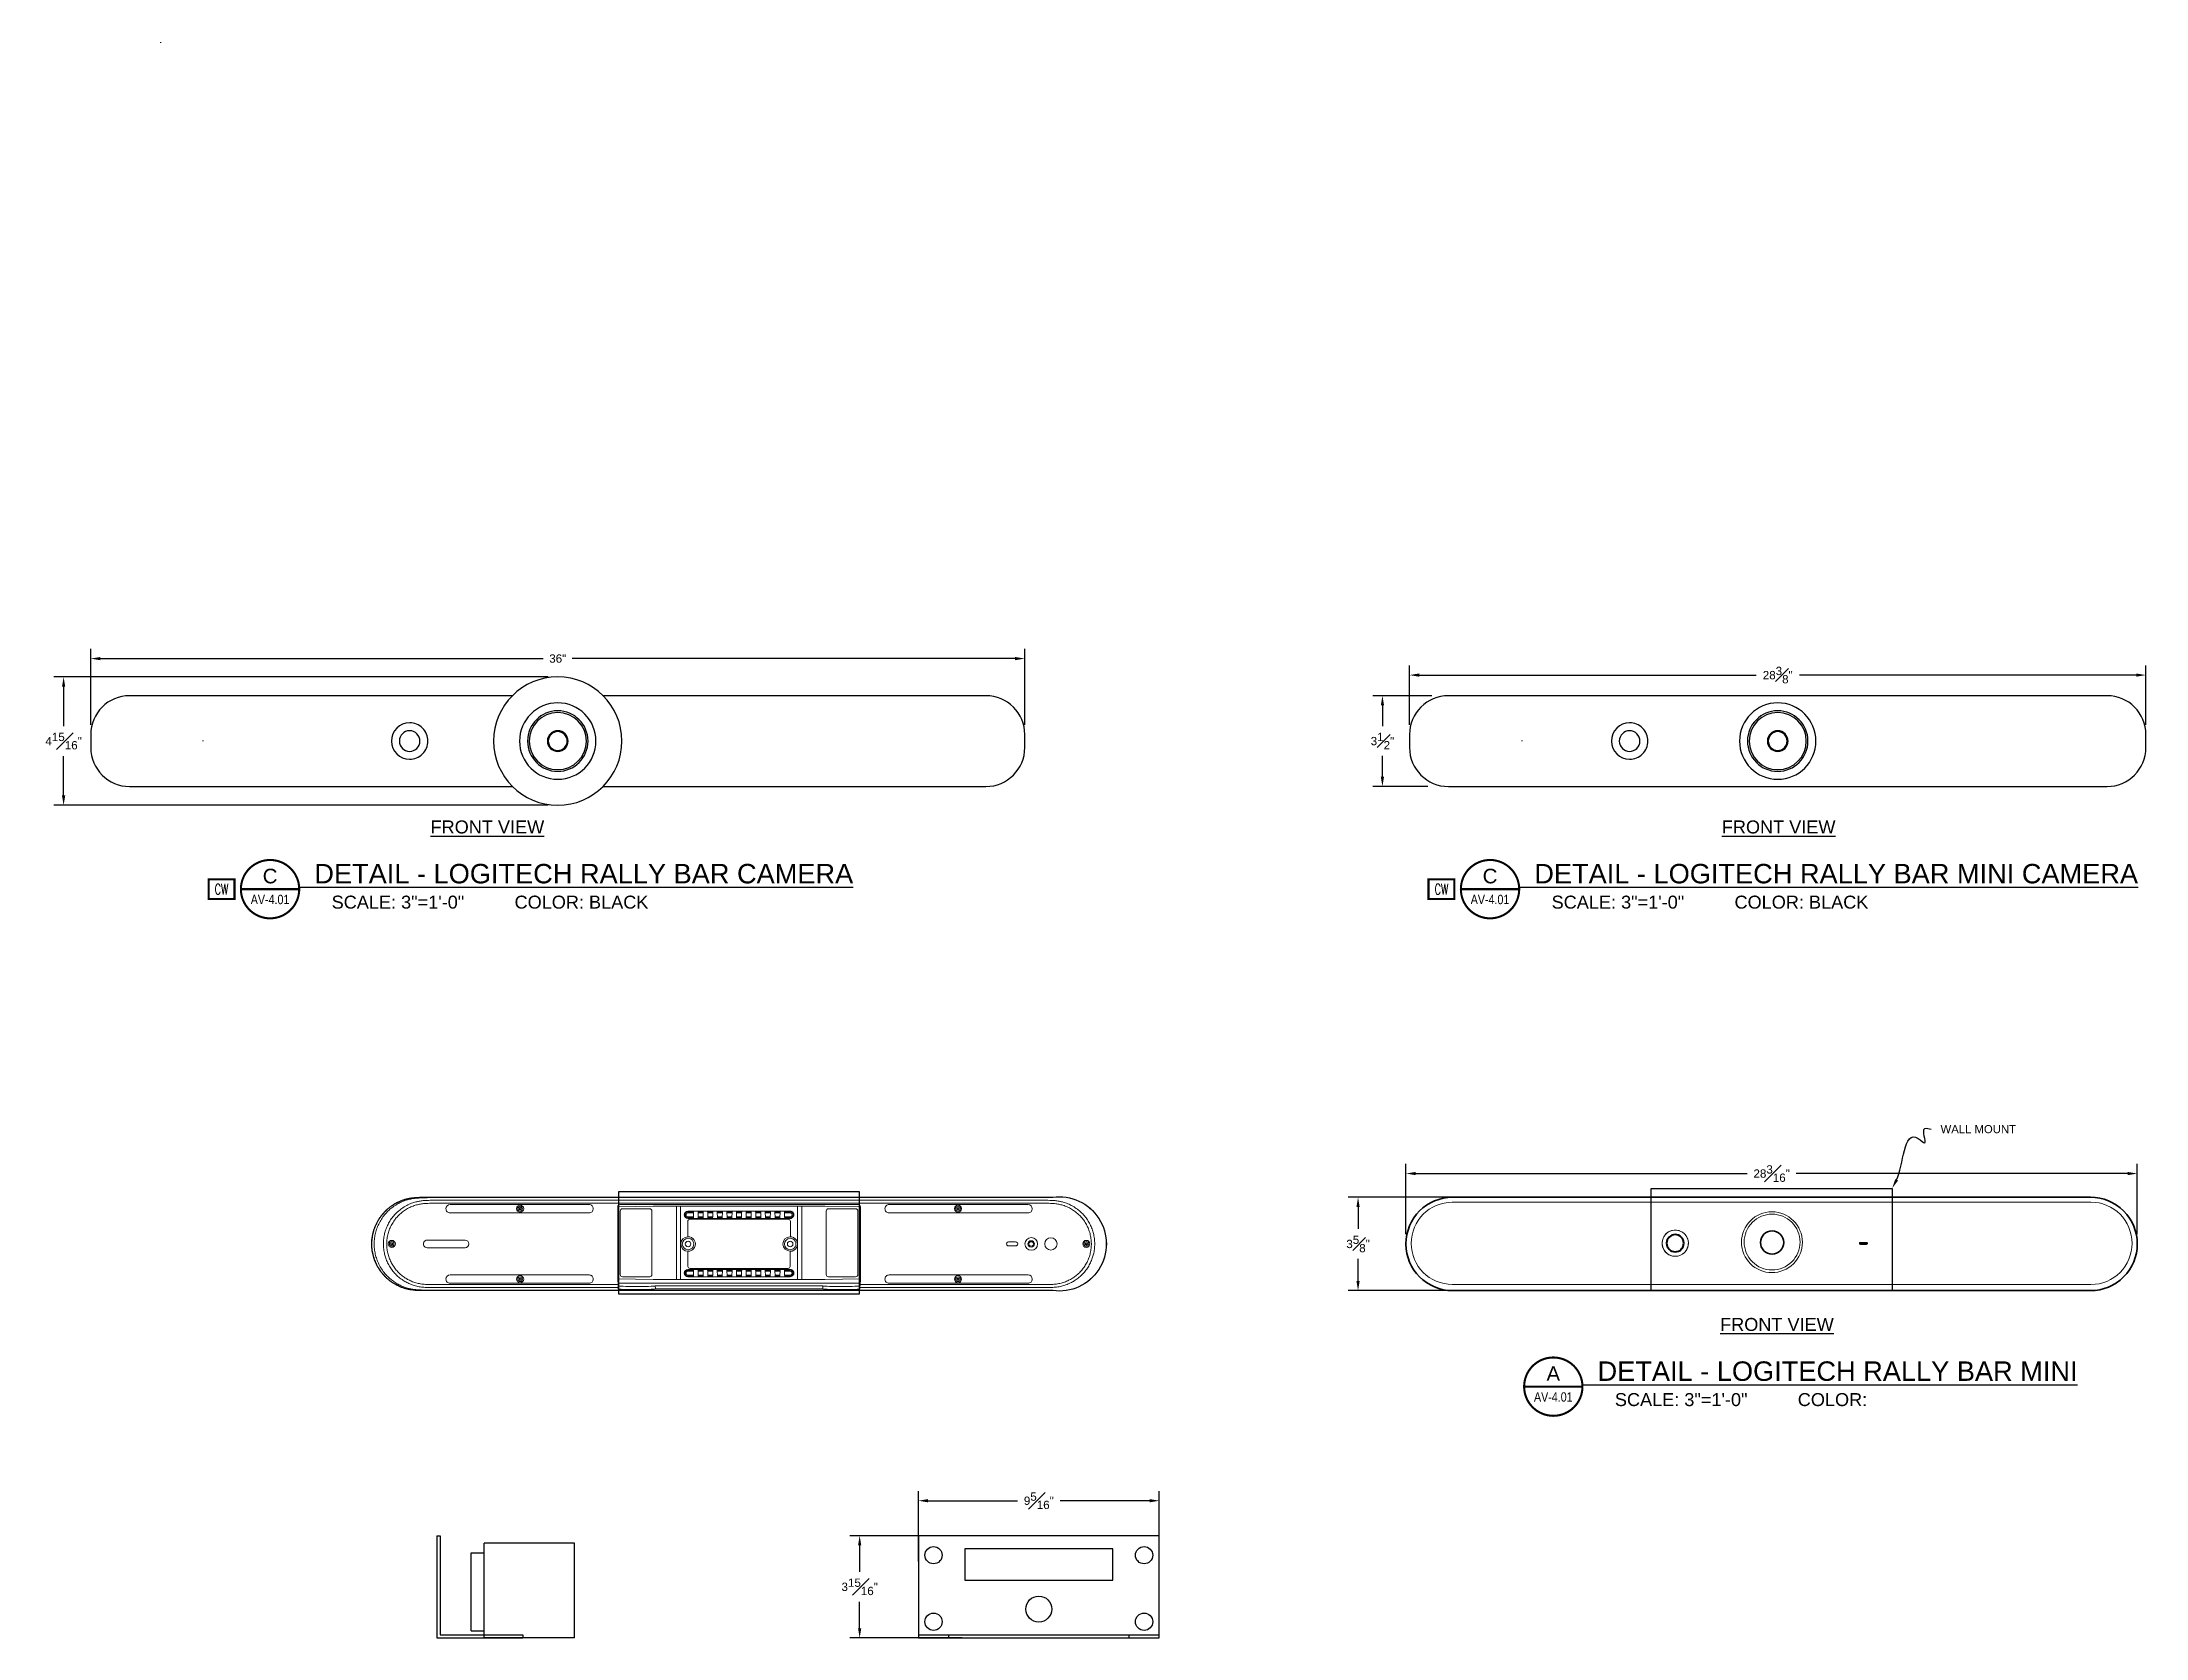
# Model space of a CAD drawing. Extents: x -382 to 1420, y -377 to 265.
# Drawn here: x 0.2 to 81.4, y -377.4 to -315.9 of the extents above; entities that cross this region are included whole.
import ezdxf
from ezdxf import colors
from ezdxf.entities.mleader import LeaderData, LeaderLine
from ezdxf.enums import TextEntityAlignment as Align
from ezdxf.math import Vec2, Vec3

# ---------------------------------------------------------------- set-up
doc = ezdxf.new("R2010")
doc.units = 0
doc.header["$MEASUREMENT"] = 0
doc.layers.get('0').update_dxf_attribs({"linetype": 'CONTINUOUS'})
doc.layers.get('DEFPOINTS').update_dxf_attribs({"color": 255, "linetype": 'CONTINUOUS'})
for name, color, linetype in [('AV-Anno-Iden', 154, 'CONTINUOUS'), ('AV-Detl-Dims', 14, 'CONTINUOUS'), ('AV-Detl-Obje', 84, 'CONTINUOUS'), ('AV-Detl-Obje-Brkt', 202, 'CONTINUOUS'), ('AV-Flor-Elec-Devc', 160, 'CONTINUOUS'), ('TEXT-MEDIUM', 7, 'CONTINUOUS'), ('TEXT-SMALL', 7, 'CONTINUOUS')]:
    doc.layers.add(name, color=color, linetype=linetype)
doc.styles.add('NARROW', font='ARIALN.TTF')
doc.styles.add('ROMANS', font='romans', dxfattribs={"width": 0.875})
doc.styles.get("Standard").update_dxf_attribs({"font": 'arial.ttf'})
doc.dimstyles.new('4TO1', dxfattribs={"dimscale": 4, "dimtxt": 0.08, "dimasz": 0.09375, "dimexe": 0.09375, "dimexo": 0.09375, "dimgap": 0.0625, "dimtad": 0, "dimtih": 1, "dimtoh": 1, "dimdec": 4, "dimzin": 13, "dimdsep": 46, "dimlunit": 5, "dimtxsty": 'Standard', "dimcen": -0.0625, "dimclrd": 256, "dimclre": 256, "dimadec": 0, "dimazin": 0, "dimtfac": 1, "dimtdec": 4, "dimtmove": 0, "dimatfit": 3, "dimfxl": 1, "dimtfill": 1, "dimfrac": 1, "dimtolj": 1, "dimtzin": 0, "dimarcsym": 0})

msp = doc.modelspace()

# ---------------------------------------------------------------- texts
at = {"layer": 'AV-Detl-Dims', "color": 1, "char_height": 0.5, "width": 6, "attachment_point": 2}
for insert in [(17.40209943065884, -345.8875203953165), (67.20152386284781, -345.8875203953165), (67.13508517904165, -365.0694149139771)]:
    msp.add_mtext('{\\LFRONT VIEW}', dxfattribs=dict(at, insert=insert))

# ---------------------------------------------------------------- blocks, each defined once
blk = doc.blocks.new('*D178')
at = {"layer": 'AV-Detl-Dims', "lineweight": -2, "transparency": 16777216}
for p, q in [((2.103869093053163, -342.201293559673), (2.103869093053163, -339.2711017161199)), ((2.478869093053163, -339.6461017161199), (19.55826540956071, -339.6461017161199)), ((37.75386909305325, -339.6461017161199), (20.67447277654571, -339.6461017161199)), ((38.12886909305325, -342.2012935596721), (38.12886909305325, -339.2711017161199))]:
    blk.add_line(p, q, dxfattribs=at)
at = {"layer": 'AV-Detl-Dims', "transparency": 16777216}
for points in [[(2.478869093053163, -339.5836017161199), (2.478869093053163, -339.7086017161199), (2.103869093053163, -339.6461017161199)], [(37.75386909305325, -339.5836017161199), (37.75386909305325, -339.7086017161199), (38.12886909305325, -339.6461017161199)]]:
    blk.add_solid(points, dxfattribs=at)
at = {"layer": 'DEFPOINTS', "color": 0, "transparency": 16777216}
for p in [(38.12886909305325, -339.6461017161199), (2.103869093053163, -342.576293559673), (38.12886909305325, -342.5762935596721)]:
    blk.add_point(p, dxfattribs=at)
at = {"layer": 'AV-Detl-Dims', "color": 0, "transparency": 16777216, "insert": (20.11636909305321, -339.6461017161199), "char_height": 0.32, "attachment_point": 5, "bg_fill": 3, "box_fill_scale": 1.25, "bg_fill_color": 256, "bg_fill_true_color": 13158600, "bg_fill_transparency": 0}
blk.add_mtext('\\A1;36"', dxfattribs=at)
blk = doc.blocks.new('*D179')
at = {"layer": 'AV-Detl-Dims', "lineweight": -2, "transparency": 16777216}
for p, q in [((19.74118711166989, -340.3526572799956), (0.6839647398552249, -340.3526572799956)), ((1.058964739855225, -340.7276572799956), (1.058964739855225, -342.2495268475303)), ((1.058964739855226, -344.9248668247237), (1.058964739855225, -343.403060271814)), ((19.74093678894133, -345.2998668247237), (0.683964739855226, -345.2998668247237))]:
    blk.add_line(p, q, dxfattribs=at)
at = {"layer": 'AV-Detl-Dims', "transparency": 16777216}
for points in [[(0.9964647398552248, -340.7276572799956), (1.121464739855225, -340.7276572799956), (1.058964739855225, -340.3526572799956)], [(0.9964647398552258, -344.9248668247237), (1.121464739855226, -344.9248668247237), (1.058964739855226, -345.2998668247237)]]:
    blk.add_solid(points, dxfattribs=at)
at = {"layer": 'DEFPOINTS', "color": 0, "transparency": 16777216}
for p in [(20.11618711166989, -340.3526572799956), (1.058964739855226, -345.2998668247237), (20.11593678894133, -345.2998668247237)]:
    blk.add_point(p, dxfattribs=at)
at = {"layer": 'AV-Detl-Dims', "color": 0, "transparency": 16777216, "insert": (1.058964739855128, -342.8262935596721), "char_height": 0.32, "attachment_point": 5, "bg_fill": 3, "box_fill_scale": 1.25, "bg_fill_color": 256, "bg_fill_true_color": 13158600, "bg_fill_transparency": 0}
blk.add_mtext('\\A1;4{\\H1x;\\S15#16;}"', dxfattribs=at)
blk = doc.blocks.new('DEV-RECT')
at = {"const_width": 0.02}
blk.add_lwpolyline([(-0.125, -0.09375), (0.125, -0.09375), (0.125, 0.09375), (-0.125, 0.09375)], close=True, dxfattribs=at)
at = {"layer": 'TEXT-MEDIUM', "style": 'ROMANS', "width": 0.7}
blk.add_attdef('DEV-RECT', text='', height=0.1, dxfattribs=at).set_placement((0, 0), align=Align.MIDDLE)
at = {"layer": 'TEXT-SMALL', "style": 'ROMANS', "width": 0.8}
blk.add_attdef('ID', (0.1875, -0.09375), '', height=0.078125, dxfattribs=at)
blk = doc.blocks.new('marker')
at = {"const_width": 0.02}
blk.add_lwpolyline([(-0.28125, 0, 1), (0.28125, 0, 1)], format="xyb", close=True, dxfattribs=at)
blk.add_lwpolyline([(-0.28125, 0), (0.28125, 0)], dxfattribs=at)
at = {"linetype": 'Continuous'}
for tag, p, height in [('%%UTITLE', (0.2812642336347553, 0.05575566178515312), 0.1875), ('SCALE', (0.59375, -0.1875), 0.125)]:
    blk.add_attdef(tag, p, '', height=height, dxfattribs=at)
blk.add_attdef('DETAIL', text='', height=0.140625).set_placement((0, 0.05606899921847752), align=Align.CENTER)
at = {"style": 'NARROW'}
blk.add_attdef('DRAWING', text='', height=0.09, dxfattribs=at).set_placement((0, -0.09958596642537798), align=Align.MIDDLE_CENTER)
blk = doc.blocks.new('*D180')
at = {"layer": 'AV-Detl-Dims', "lineweight": -2, "transparency": 16777216}
for p, q in [((52.96557968990828, -342.201293559673), (52.96557968990828, -339.9071378357002)), ((81.36557968990837, -342.2012935596721), (81.36557968990837, -339.9071378357002)), ((53.34057968990828, -340.2821378357002), (66.3304046103267, -340.2821378357002)), ((80.99057968990837, -340.2821378357002), (68.00075476948996, -340.2821378357002))]:
    blk.add_line(p, q, dxfattribs=at)
at = {"layer": 'AV-Detl-Dims', "transparency": 16777216}
for points in [[(53.34057968990828, -340.2196378357002), (53.34057968990828, -340.3446378357002), (52.96557968990828, -340.2821378357002)], [(80.99057968990837, -340.2196378357002), (80.99057968990837, -340.3446378357002), (81.36557968990837, -340.2821378357002)]]:
    blk.add_solid(points, dxfattribs=at)
at = {"layer": 'DEFPOINTS', "color": 0, "transparency": 16777216}
for p in [(81.36557968990837, -340.2821378357002), (52.96557968990828, -342.576293559673), (81.36557968990837, -342.5762935596721)]:
    blk.add_point(p, dxfattribs=at)
at = {"layer": 'AV-Detl-Dims', "color": 0, "transparency": 16777216, "insert": (67.16557968990833, -340.2821378357002), "char_height": 0.32, "attachment_point": 5, "bg_fill": 3, "box_fill_scale": 1.25, "bg_fill_color": 256, "bg_fill_true_color": 13158600, "bg_fill_transparency": 0}
blk.add_mtext('\\A1;28{\\H1x;\\S3#8;}"', dxfattribs=at)
blk = doc.blocks.new('*D181')
at = {"layer": 'AV-Detl-Dims', "lineweight": -2, "transparency": 16777216}
for p, q in [((53.82692533671027, -341.0762935596731), (51.54567533671036, -341.0762935596731)), ((51.92067533671036, -341.4512935596731), (51.92067533671036, -342.2521462199722)), ((51.92067533671036, -344.2012935596731), (51.92067533671036, -343.400440899372)), ((53.67067533671027, -344.5762935596731), (51.54567533671036, -344.5762935596731))]:
    blk.add_line(p, q, dxfattribs=at)
at = {"layer": 'AV-Detl-Dims', "transparency": 16777216}
for points in [[(51.85817533671036, -341.4512935596731), (51.98317533671036, -341.4512935596731), (51.92067533671036, -341.0762935596731)], [(51.85817533671036, -344.2012935596731), (51.98317533671036, -344.2012935596731), (51.92067533671036, -344.5762935596731)]]:
    blk.add_solid(points, dxfattribs=at)
at = {"layer": 'DEFPOINTS', "color": 0, "transparency": 16777216}
for p in [(54.20192533671027, -341.0762935596731), (51.92067533671036, -344.5762935596731), (54.04567533671027, -344.5762935596731)]:
    blk.add_point(p, dxfattribs=at)
at = {"layer": 'AV-Detl-Dims', "color": 0, "transparency": 16777216, "insert": (51.92067533671025, -342.8262935596721), "char_height": 0.32, "attachment_point": 5, "bg_fill": 3, "box_fill_scale": 1.25, "bg_fill_color": 256, "bg_fill_true_color": 13158600, "bg_fill_transparency": 0}
blk.add_mtext('\\A1;3{\\H1x;\\S1#2;}"', dxfattribs=at)
blk = doc.blocks.new('RALLY BAR MINI WALL FRONT')
at = {"layer": 'AV-Detl-Obje', "transparency": 33554559}
blk.add_hatch(color=256, dxfattribs=at).paths.add_polyline_path([(2528.193990069867, -822.9453247109661), (2527.954378939187, -822.9453247109661), (2527.954378939187, -822.9453247109661, -0.4142919092385862), (2527.896555762012, -822.887450811706), (2527.896555762012, -822.887450811706, -0.4144736842102458), (2527.954378939187, -822.8296276345318), (2527.954378939187, -822.8296276345304), (2528.193990069867, -822.8296276345304), (2528.193990069867, -822.8296276345311, -0.4144736842183386), (2528.251813247043, -822.887450811706), (2528.25181324704, -822.887450811706, -0.4142919092363883)])
at = {"layer": 'AV-Detl-Obje', "lineweight": 35}
for points in [[(2536.836800073391, -821.1106916711631, -0.4142197957772537), (2538.636774712348, -822.9107170322056, -0.4142256319610934), (2536.83680007339, -824.7106916711634), (2512.23293674123, -824.7106916711634, -0.4142092285313934), (2510.432911380187, -822.9107170322056, -0.4142033926961479), (2512.23293674123, -821.1106916711637)], [(2524.550911802871, -822.4069960036747, 0.4142000101866297), (2524.102782179765, -822.8550749046965, 0.4142190159169883), (2524.550911802873, -823.3032045278028, 0.4142424563491875), (2524.998990703893, -822.8550749046965, 0.4142234548337441)]]:
    blk.add_lwpolyline(points, format="xyb", close=True, dxfattribs=at)
at = {"layer": 'AV-Detl-Obje', "lineweight": 18}
for points in [[(2536.849784927211, -821.3010516570737, -0.4142193689029713), (2538.436118143133, -822.8874863171657, -0.4142140012845272), (2536.849784927211, -824.4738702551717), (2512.219901165323, -824.4738702551717, -0.4142073794602326), (2510.633517227317, -822.8874863171657, -0.4142127474149915), (2512.219901165323, -821.3010516570737)], [(2524.54603741048, -821.6695222453088, 0.4141965173054208), (2523.37217619174, -822.8433834640482, 0.4142037717977101), (2524.54603741048, -824.0172954048724, 0.4142199752060214), (2525.71989862922, -822.8433834640482, 0.4142127210019189)], [(2521.059710675714, -822.4383016746858, 0.4134038622697973), (2520.370854036051, -822.6399219635196, 0.4150022453253238), (2520.572981545739, -823.3270540522833, 0.4134319097336576), (2521.261787463316, -823.1254337634489, 0.4150975229889427)], [(2520.816285244224, -822.3759693041327, 0.4142065963294984), (2520.310281721858, -822.8819728265, 0.4141897640358217), (2520.816285244224, -823.3879256267812, 0.4142105263157487), (2521.322238044506, -822.8819728264994, 0.4142273553037173)]]:
    blk.add_lwpolyline(points, format="xyb", close=True, dxfattribs=at)
at = {"layer": 'AV-Detl-Obje', "lineweight": 13}
blk.add_lwpolyline([(2524.551779150528, -821.7608575042032, 0.4142371001547493), (2523.474847836687, -822.8377380959614, 0.414246854750137), (2524.551779150528, -823.9145679656335, 0.4142310410900554), (2525.628609020201, -822.8377380959614, 0.4142212850348389)], format="xyb", close=True, dxfattribs=at)
at = {"layer": 'AV-Detl-Obje', "lineweight": 18}
for points in [[(2520.369783800053, -822.6264298888459), (2520.36831285958, -822.6289152710222)], [(2521.262893204774, -822.6264298888459), (2521.264668477758, -822.6294732139597)]]:
    blk.add_lwpolyline(points, dxfattribs=at)
at = {"layer": 'AV-Detl-Obje', "lineweight": 40}
blk.add_lwpolyline([(2520.816254810972, -822.5501489448509, 0.4142398511790783), (2520.484481651411, -822.8819728265, 0.4142141885951889), (2520.816254810972, -823.213745986063, 0.4141825229409908), (2521.148078692621, -822.8819728264994, 0.4142081932129859)], format="xyb", close=True, dxfattribs=at)
at = {"layer": 'AV-Detl-Obje', "lineweight": 18}
blk.add_open_spline([(2520.370108421399, -822.625836440448), (2520.370006977229, -822.6260393287891), (2520.369905533059, -822.6262422171303), (2520.369804088888, -822.626445105471)], degree=3, dxfattribs=at)
at = {"layer": 'AV-Detl-Obje-Brkt'}
blk.add_lwpolyline([(2519.889850212871, -820.7706916711633), (2529.179850212871, -820.7706916711633), (2529.179850212871, -824.7106916711634), (2519.889850212871, -824.7106916711634)], close=True, dxfattribs=at)
blk = doc.blocks.new('rally wall mount side')
at = {"layer": 'AV-Detl-Obje-Brkt'}
for p, q in [((2445.273235707539, -829.6608491109222), (2445.273235707538, -833.6008491109225)), ((2445.273235707538, -829.6608491109218), (2445.398235707538, -829.6608491109218)), ((2445.398235707538, -829.6608491109221), (2445.398235707538, -833.4758491109222)), ((2445.273235707538, -833.6008491109225), (2448.583235707538, -833.6008491109225)), ((2445.398235707538, -833.4758491109222), (2448.583235707538, -833.4758491109222)), ((2448.583235707538, -833.4758491109225), (2448.583235707538, -833.6008491109225))]:
    blk.add_line(p, q, dxfattribs=at)
blk = doc.blocks.new('rally bar mount front')
at = {"layer": 'AV-Detl-Obje-Brkt'}
for p, q in [((2463.839371065156, -833.4758491109222), (2465.006756158987, -833.4758491109222)), ((2465.006756158987, -833.4758491109222), (2471.961985971325, -833.4758491109222)), ((2465.006756158987, -833.4758491109222), (2465.006756158987, -833.6008491109222)), ((2471.961985971325, -833.4758491109222), (2471.961985971325, -833.6008491109222)), ((2471.961985971325, -833.4758491109222), (2473.129371065156, -833.4758491109222))]:
    blk.add_line(p, q, dxfattribs=at)
for points in [[(2473.129371065156, -833.6008491109222), (2473.129371065156, -829.6608491109222), (2463.839371065156, -829.6608491109221), (2463.839371065156, -833.6008491109222)], [(2465.631556486695, -831.3754324442556), (2471.336985971325, -831.3754324442556), (2471.336985971325, -830.1608491109222), (2465.631556486695, -830.1608491109222)]]:
    blk.add_lwpolyline(points, close=True, dxfattribs=at)
for centre, radius in [((2464.423063612071, -830.410849110922), 0.3333333333333333), ((2472.54567851824, -830.4108491109221), 0.3333333333333333), ((2468.48427122901, -832.4881407775889), 0.5), ((2464.423063612071, -832.9758491109222), 0.3333333333333333), ((2472.54567851824, -832.9758491109222), 0.3333333333333333)]:
    blk.add_circle(centre, radius, dxfattribs=at)
blk = doc.blocks.new('*D174')
at = {"layer": 'AV-Detl-Dims', "lineweight": -2, "transparency": 16777216}
for p, q in [((52.82946118353038, -361.8411671388748), (52.82946118353038, -359.1271905876637)), ((81.03332451624055, -361.8411226297784), (81.03332451624055, -359.1271905876637)), ((53.20446118353038, -359.5021905876637), (65.98762295447847, -359.5021905876637)), ((80.65832451624055, -359.5021905876637), (67.87516274529247, -359.5021905876637))]:
    blk.add_line(p, q, dxfattribs=at)
at = {"layer": 'AV-Detl-Dims', "transparency": 16777216}
for points in [[(53.20446118353038, -359.4396905876637), (53.20446118353038, -359.5646905876637), (52.82946118353038, -359.5021905876637)], [(80.65832451624055, -359.4396905876637), (80.65832451624055, -359.5646905876637), (81.03332451624055, -359.5021905876637)]]:
    blk.add_solid(points, dxfattribs=at)
at = {"layer": 'DEFPOINTS', "color": 0, "transparency": 16777216}
for p in [(81.03332451624055, -359.5021905876637), (52.82946118353038, -362.2161671388748), (81.03332451624055, -362.2161226297784)]:
    blk.add_point(p, dxfattribs=at)
at = {"layer": 'AV-Detl-Dims', "color": 0, "transparency": 16777216, "insert": (66.93139284988547, -359.5021905876637), "char_height": 0.32, "attachment_point": 5, "bg_fill": 3, "box_fill_scale": 1.25, "bg_fill_color": 256, "bg_fill_true_color": 13158600, "bg_fill_transparency": 0}
blk.add_mtext('\\A1;28{\\H1x;\\S3#16;}"', dxfattribs=at)
blk = doc.blocks.new('*D175')
at = {"layer": 'AV-Detl-Dims', "lineweight": -2, "transparency": 16777216}
for p, q in [((54.93603282169764, -360.4161417832192), (50.60505878462305, -360.4161417832192)), ((50.98005878462305, -360.7911417832192), (50.98005878462305, -361.6393750710776)), ((50.98005878462305, -363.6411417832196), (50.98005878462305, -362.7929084953613)), ((54.93603282169764, -364.0161417832196), (50.60505878462305, -364.0161417832196))]:
    blk.add_line(p, q, dxfattribs=at)
at = {"layer": 'AV-Detl-Dims', "transparency": 16777216}
for points in [[(50.91755878462305, -360.7911417832192), (51.04255878462305, -360.7911417832192), (50.98005878462305, -360.4161417832192)], [(50.91755878462305, -363.6411417832196), (51.04255878462305, -363.6411417832196), (50.98005878462305, -364.0161417832196)]]:
    blk.add_solid(points, dxfattribs=at)
at = {"layer": 'DEFPOINTS', "color": 0, "transparency": 16777216}
for p in [(55.31103282169764, -360.4161417832192), (50.98005878462305, -364.0161417832196), (55.31103282169764, -364.0161417832196)]:
    blk.add_point(p, dxfattribs=at)
at = {"layer": 'AV-Detl-Dims', "color": 0, "transparency": 16777216, "insert": (50.98005878462294, -362.2161417832194), "char_height": 0.32, "attachment_point": 5, "bg_fill": 3, "box_fill_scale": 1.25, "bg_fill_color": 256, "bg_fill_true_color": 13158600, "bg_fill_transparency": 0}
blk.add_mtext('\\A1;3{\\H1x;\\S5#8;}"', dxfattribs=at)
blk = doc.blocks.new('*D176')
at = {"layer": 'AV-Detl-Dims', "lineweight": -2, "transparency": 16777216}
for p, q in [((34.02389760987762, -374.4561725279008), (34.02389760987762, -371.7421959766897)), ((34.39889760987762, -372.1171959766897), (37.85085759168797, -372.1171959766897)), ((42.9388976098785, -372.1171959766897), (39.48693762806815, -372.1171959766897)), ((43.3138976098785, -374.4561280188044), (43.3138976098785, -371.7421959766897))]:
    blk.add_line(p, q, dxfattribs=at)
at = {"layer": 'AV-Detl-Dims', "transparency": 16777216}
for points in [[(34.39889760987762, -372.0546959766897), (34.39889760987762, -372.1796959766897), (34.02389760987762, -372.1171959766897)], [(42.9388976098785, -372.0546959766897), (42.9388976098785, -372.1796959766897), (43.3138976098785, -372.1171959766897)]]:
    blk.add_solid(points, dxfattribs=at)
at = {"layer": 'DEFPOINTS', "color": 0, "transparency": 16777216}
for p in [(43.3138976098785, -372.1171959766897), (34.02389760987762, -374.8311725279008), (43.3138976098785, -374.8311280188044)]:
    blk.add_point(p, dxfattribs=at)
at = {"layer": 'AV-Detl-Dims', "color": 0, "transparency": 16777216, "insert": (38.66889760987806, -372.1171959766897), "char_height": 0.32, "attachment_point": 5, "bg_fill": 3, "box_fill_scale": 1.25, "bg_fill_color": 256, "bg_fill_true_color": 13158600, "bg_fill_transparency": 0}
blk.add_mtext('\\A1;9{\\H1x;\\S5#16;}"', dxfattribs=at)
blk = doc.blocks.new('*D177')
at = {"layer": 'AV-Detl-Dims', "lineweight": -2, "transparency": 16777216}
for p, q in [((35.71571174829525, -373.4666208870422), (31.38473771122611, -373.4666208870422)), ((31.75973771122611, -373.8416208870422), (31.75973771122611, -374.8570165214217)), ((31.75973771122611, -377.0316208870427), (31.75973771122611, -376.0162252526632)), ((35.71571174829525, -377.4066208870427), (31.38473771122611, -377.4066208870427))]:
    blk.add_line(p, q, dxfattribs=at)
at = {"layer": 'AV-Detl-Dims', "transparency": 16777216}
for points in [[(31.69723771122611, -373.8416208870422), (31.82223771122611, -373.8416208870422), (31.75973771122611, -373.4666208870422)], [(31.69723771122611, -377.0316208870427), (31.82223771122611, -377.0316208870427), (31.75973771122611, -377.4066208870427)]]:
    blk.add_solid(points, dxfattribs=at)
at = {"layer": 'DEFPOINTS', "color": 0, "transparency": 16777216}
for p in [(36.09071174829525, -373.4666208870422), (31.75973771122611, -377.4066208870427), (36.09071174829525, -377.4066208870427)]:
    blk.add_point(p, dxfattribs=at)
at = {"layer": 'AV-Detl-Dims', "color": 0, "transparency": 16777216, "insert": (31.75973771122599, -375.4366208870424), "char_height": 0.32, "attachment_point": 5, "bg_fill": 3, "box_fill_scale": 1.25, "bg_fill_color": 256, "bg_fill_true_color": 13158600, "bg_fill_transparency": 0}
blk.add_mtext('\\A1;3{\\H1x;\\S15#16;}"', dxfattribs=at)
blk = doc.blocks.new('RALLY BAR MINI SIDE')
at = {"layer": 'AV-Detl-Obje'}
for p, q in [((2447.093274300438, -833.6008491109228), (2447.093195088496, -829.9505742113582)), ((2450.57320060139, -829.9505742113583), (2447.093195088496, -829.9505742113582)), ((2450.573279813333, -833.6008491109228), (2450.57320060139, -829.9505742113582)), ((2446.593268414854, -833.329632785076), (2446.593203000223, -830.315170860057)), ((2446.593203000224, -830.3151708600569), (2447.093203000341, -830.3151708600569)), ((2446.593268414854, -833.3296327850761), (2447.093268414972, -833.329632785076)), ((2450.573279813333, -833.6008491109228), (2447.093274300438, -833.6008491109227))]:
    blk.add_line(p, q, dxfattribs=at)

# ---------------------------------------------------------------- linework, layer by layer
at = {"layer": 'AV-Detl-Obje'}
for points in [[(4.799937660279284, -315.8749368794312), (4.799937660279284, -315.8977809934519)], [(6.428993100229036, -342.8045063538119), (6.428993100229036, -342.8273504678326)], [(57.29070369708415, -342.8045063538119), (57.29070369708415, -342.8273504678326)]]:
    msp.add_lwpolyline(points, dxfattribs=at)
for points in [[(20.11618711166989, -340.3526572799955, 0.4141584382320299), (17.64307966536353, -342.82627352098, 0.4141285835755793), (20.11593678894133, -345.2998668247236, 0.4141802543207876), (22.58993045077409, -342.8263734833662, 0.4142068616003665)], [(20.11628846989561, -341.3526572825293, 0.4141394372884556), (18.64307966532533, -342.8262647707278, 0.414128583575702), (20.11623385998837, -344.2998668688496, 0.4141802543207174), (21.58993045518628, -342.8262795465115, 0.4141911157795012)], [(67.16549906675073, -341.3526572825293, 0.4141394372884556), (65.69229026218045, -342.8262647707278, 0.414128583575702), (67.16544445684349, -344.2998668688496, 0.4141802543207174), (68.6391410520414, -342.8262795465115, 0.4141911157795012)], [(20.11632565646096, -341.6597770355764, 0.4141285835756998), (18.95019941676901, -342.8262620833519, 0.4141285835756996), (20.11632565646096, -343.9927471311129, 0.4141802543207143), (21.28281070422736, -342.8262620833519, 0.4141802543207118)], [(20.11633341894412, -341.7240868032585, 0.4141255385094648), (19.01450918383625, -342.8262615206257, 0.4141285835757074), (20.11634487831088, -343.928437366916, 0.414180254320703), (21.21850093726152, -342.8262584266294, 0.414177220026321)], [(67.16553625331608, -341.6597770355764, 0.4141285835756998), (65.99941001362413, -342.8262620833519, 0.4141285835756996), (67.16553625331608, -343.9927471311129, 0.4141802543207143), (68.33202130108248, -342.8262620833519, 0.4141802543207118)], [(67.16554401579924, -341.7240868032585, 0.4141255385094648), (66.06371978069137, -342.8262615206257, 0.4141285835757074), (67.165555475166, -343.928437366916, 0.414180254320703), (68.26771153411664, -342.8262584266294, 0.414177220026321)], [(20.11633761673102, -342.4287027376303, 0.414158860552083), (19.71901747639595, -342.8262620833519, 0.4141588605521256), (20.11633761673102, -343.2238214290663, 0.4142599457988264), (20.51389696244723, -342.8262620833519, 0.4142599457987843)], [(20.1163455813512, -342.4621265793838, 0.4141546651104656), (19.75244131793397, -342.8262551462593, 0.4141588605520995), (20.11635079630423, -343.1903975894073, 0.4142599457988173), (20.48047312029394, -342.8262647298569, 0.4142556676571151)], [(67.16554821358613, -342.4287027376303, 0.414158860552083), (66.76822807325107, -342.8262620833519, 0.4141588605521256), (67.16554821358613, -343.2238214290663, 0.4142599457988264), (67.56310755930235, -342.8262620833519, 0.4142599457987843)], [(67.16555617820632, -342.4621265793838, 0.4141546651104656), (66.80165191478909, -342.8262551462593, 0.4141588605520995), (67.16556139315935, -343.1903975894073, 0.4142599457988173), (67.52968371714906, -342.8262647298569, 0.4142556676571151)]]:
    msp.add_lwpolyline(points, format="xyb", close=True, dxfattribs=at)
at = {"layer": 'AV-Detl-Obje', "lineweight": 25}
msp.add_lwpolyline([(39.2043428008551, -360.4160913287168, -1.149258716172857), (39.20437918973266, -364.0162854027211), (15.01287262288542, -364.0162854027211), (14.90388793990724, -364.0160428102162), (14.8508208293847, -364.0155576252054), (14.7974504782328, -364.0145266070584), (14.7438981827022, -364.0128891076482), (14.69010329466482, -364.010463182596), (14.63606581412432, -364.0070668875222), (14.58184638920147, -364.002518278049), (14.52750566802797, -363.9966354097968), (14.47310429872823, -363.9894789308927), (14.44581264188901, -363.9852335620507), (14.41864228130225, -363.9806243044512), (14.39135062446303, -363.9755905099672), (14.36411961574822, -363.9701321785996), (14.33688860703705, -363.9641886622211), (14.30965759832225, -363.9577599608327), (14.28242658961108, -363.9509067225598), (14.25531687714874, -363.9436289474023), (14.22838910906694, -363.9358659872349), (14.20152198911137, -363.927678490183), (14.17483681353633, -363.9190664562465), (14.14827293421376, -363.9100298854272), (14.12195164739433, -363.9005687777225), (14.0958123049536, -363.8906831331341), (14.06991555501963, -363.8803729516611), (14.04414010133996, -363.869759529557), (14.01860724016342, -363.8587215705692), (13.99331697149, -363.8473803709484), (13.94334291541099, -363.8234850091829), (13.89409663684864, -363.7981947405113), (13.8697160900706, -363.7849128008501), (13.8455174876749, -363.7713276205558), (13.82144018152803, -363.7573179033787), (13.79760546788975, -363.7428836493172), (13.77395269862836, -363.7280855064972), (13.7504818737475, -363.7129234749199), (13.72725364136977, -363.697336906458), (13.70432864962504, -363.6814470973649), (13.6815856022572, -363.6651327513872), (13.65914579552418, -363.6485758129055), (13.63694858129429, -363.6315943375383), (13.6150546076974, -363.61430962154), (13.59346387472988, -363.5967823130367), (13.57217638239536, -363.5788304676488), (13.55119213069383, -363.560636029756), (13.53051111961986, -363.5421383512311), (13.51007270105447, -363.5232767839487), (13.49005881937273, -363.5041119760352), (13.47028753019413, -363.4847652237421), (13.45075883352411, -363.4649939345653), (13.43159402560968, -363.4449194047564), (13.41273245832826, -363.4246022824426), (13.39417413167621, -363.4039819194976), (13.37597969378339, -363.3830583159205), (13.35808849652176, -363.3618314717122), (13.34050053989131, -363.3403620349981), (13.32321582389386, -363.3186500057799), (13.30635564477825, -363.2965740878025), (13.28979870629746, -363.2743162254463), (13.27354500844604, -363.2518157705862), (13.25771584748009, -363.2290120750939), (13.24218992714532, -363.2059657870958), (13.22702789556615, -363.182737554719), (13.21222975274623, -363.1592667298372), (13.19779549868554, -363.1355533124505), (13.1837857815085, -363.1115973025579), (13.17013995308707, -363.0874593482866), (13.15679736530046, -363.0630788015095), (13.14387931439569, -363.0385769584808), (13.13132515224834, -363.0138325229462), (13.11919552698646, -362.9888454949067), (13.10742979048382, -362.963797818741), (13.09602794273678, -362.9385075500694), (13.0850506318734, -362.9130353370191), (13.07449785789549, -362.8874418277163), (13.06430897267683, -362.8616663740348), (13.05454462434, -362.8357696241009), (13.04514416476422, -362.8096909297873), (13.03622889019653, -362.7835515873475), (13.02767750438625, -362.7571696524027), (13.01949000733339, -362.7307270693317), (13.01178769529406, -362.7042238381345), (13.00450992013475, -362.6775993106847), (12.9975960337365, -362.6507928388554), (12.99104603609567, -362.623986367027), (12.98498122346473, -362.5971192470714), (12.97934094771563, -362.5700701827371), (12.97412520885382, -362.5429604702766), (12.96927335874943, -362.5158507578161), (12.9648460455287, -362.4886197491031), (12.96090391731786, -362.4613887403901), (12.9573863259925, -362.4340364354247), (12.95423262342456, -362.4066841304583), (12.95150345774027, -362.3793318254928), (12.94919882894146, -362.351858224274), (12.94731873702449, -362.3243846230561), (12.94586318199481, -362.2969110218381), (12.94483216384515, -362.269376772493), (12.9442256825846, -362.2419031712742), (12.94404373820407, -362.21436892193), (12.94428633070902, -362.1868346725859), (12.94495346009944, -362.1593004232408), (12.94604512637352, -362.1317661738957), (12.94756132952944, -362.1042925726778), (12.94944142144641, -362.0768189714598), (12.95180669837146, -362.049345370241), (12.9545965121838, -362.0219930652746), (12.95781086287798, -361.9946407603092), (12.96138910232958, -361.9673491034699), (12.96545252679107, -361.9400574466307), (12.9698798400118, -361.9128264379177), (12.97479233824424, -361.885656077331), (12.98006872523229, -361.8586070129967), (12.98576964910581, -361.8316185967886), (12.99189510986298, -361.8046908287068), (12.99844510750381, -361.7778237087522), (13.00541964203012, -361.7510778850491), (13.01281871344008, -361.7245140057256), (13.02058167360747, -361.6978894782759), (13.02882981878474, -361.6715681914565), (13.03744185272126, -361.6452469046388), (13.04641777541701, -361.6189862659465), (13.05587888312084, -361.5930288678854), (13.06570387958209, -361.5671321179515), (13.07595341292699, -361.54135666427), (13.08656683503295, -361.5157631549672), (13.09760479402075, -361.4903515900431), (13.10900664176597, -361.4650613213715), (13.12083302639849, -361.4400136452058), (13.1330232997866, -361.4150266171663), (13.14563811005837, -361.3902821816317), (13.15861680908756, -361.365780338603), (13.17202004500223, -361.3415210880793), (13.1857265215499, -361.3173224856818), (13.19979688685316, -361.2934271239154), (13.21429178904191, -361.269774354654), (13.22915057998807, -361.2463035297723), (13.24437325968984, -361.2230752973954), (13.2598991800246, -361.2000896575245), (13.27584963724485, -361.1773466101575), (13.29210333509627, -361.1548461552974), (13.30872092170512, -361.132527644815), (13.3257023970732, -361.1106336712172), (13.34298711307065, -361.0888609938719), (13.36063571782552, -361.0674522052849), (13.37852691508715, -361.0462253610766), (13.39684264923426, -361.0253624056257), (13.41546162401073, -361.0048026908061), (13.43571809819741, -360.9830906615879), (13.45639910926957, -360.9616212248746), (13.47738336097291, -360.9405763250442), (13.49873150143367, -360.9198346658467), (13.52038288252743, -360.8993962472804), (13.54245880050303, -360.879443013724), (13.56483795911163, -360.8597323726734), (13.58758100647947, -360.8405069166337), (13.61062729447667, -360.8215847012251), (13.6340374712313, -360.8029657264477), (13.65781153674516, -360.7848319366811), (13.68182819476397, -360.7669407394195), (13.70620874154019, -360.7495347271687), (13.73089252894761, -360.7324926036753), (13.75581890886178, -360.7159356651927), (13.78104852940714, -360.6997426154684), (13.82520036536016, -360.6728148473866), (13.87001933070178, -360.6472213380838), (13.91538412918317, -360.62296208756), (13.96141605705316, -360.5999764476891), (14.00811511430993, -360.5782037703428), (14.05542065283089, -360.5578259999037), (14.1035752651228, -360.5386611919893), (14.15233635867526, -360.5208912909801), (14.17890023799964, -360.5119153682871), (14.20564606170092, -360.5033639824768), (14.23251318165649, -360.4951764854248), (14.25956224599258, -360.4875954696362), (14.28661131032504, -360.4803176944787), (14.31378167091179, -360.473525104332), (14.34089138337231, -360.4672783473223), (14.36812239208712, -360.4614561271973), (14.39529275267387, -360.4559977958287), (14.42252376138504, -360.4510246494709), (14.47698577881101, -360.4423519674091), (14.53138714811257, -360.4352561366312), (14.58566722115984, -360.4294945646315), (14.63988664607905, -360.4250066032845), (14.69386347849513, -360.4217316044641), (14.74771901465874, -360.4193056794119), (14.80133195831559, -360.417728828127), (14.8547023094693, -360.4167584581063), (14.9077087718656, -360.4162732730964), (15.01287262288542, -360.4160610046537), (39.2043428008551, -360.4160913287168)], format="xyb", dxfattribs=at)
at = {"layer": 'AV-Detl-Obje', "lineweight": 5}
for points in [[(15.01283623400968, -360.4162854027207), (39.2043428008551, -360.4162854027217, -1.147202309570167), (39.2043428008551, -364.0160488750288), (15.01287262288542, -364.0160549398414), (14.97915226465784, -364.0160549398414), (14.88241850319218, -364.0156304029578), (14.83377870589402, -364.0149632735682), (14.76057641743546, -364.0132044779047), (14.72497596729272, -364.0118702191265), (14.68931486902193, -364.0101114234629), (14.65365377075295, -364.0078674427895), (14.61787137622969, -364.0052595733586), (14.57468991029646, -364.0013780932749), (14.53138714811257, -363.9967081875483), (14.4881450340531, -363.9910679118019), (14.44666171565632, -363.984760506666), (14.40523904538759, -363.977604027761), (14.36393767136951, -363.9693558825828), (14.32269694547949, -363.9601373673839), (14.28163816396818, -363.9498878340372), (14.24076132683558, -363.9386679306698), (14.19964189719622, -363.9261137685243), (14.15882570819167, -363.9125892363571), (14.11067109589976, -363.8952438722325), (14.06318361300009, -363.8764429530764), (14.01630261136097, -363.8564290713938), (13.97008873911409, -363.835080930933), (13.92442070000334, -363.8125198279457), (13.87948043840925, -363.7886851143056), (13.85121841154842, -363.772916601465), (13.82319897719253, -363.756541607362), (13.79536148721536, -363.7396207801211), (13.76788788599742, -363.7222754159965), (13.7316809545905, -363.6982587579777), (13.69601985632153, -363.6733323780644), (13.66102588743934, -363.6475569243829), (13.6267596960738, -363.6210536931857), (13.59291804159375, -363.5936407400931), (13.559925460881, -363.5654393613594), (13.52753936143063, -363.5364495569837), (13.4960023357512, -363.5066713269651), (13.46513243945856, -363.476225967558), (13.43505096880881, -363.4449921825079), (13.40563662754766, -363.413030619943), (13.37707136005565, -363.3803412798615), (13.34383618683796, -363.3401922202446), (13.31175332802059, -363.2991940868595), (13.28088343172976, -363.2571649353266), (13.25128714609173, -363.2142260618992), (13.22290382297842, -363.1705594109561), (13.19579411051609, -363.1260436862448), (13.17001865683642, -363.0807395358914), (13.14557746193032, -363.0347682561486), (13.12247052580869, -362.98806919889), (13.1007584965887, -362.9407636603681), (13.08129044804309, -362.894974325004), (13.06315665827651, -362.84869980463), (13.04623583103648, -362.8020007473714), (13.03064926257548, -362.754816505102), (13.01645760101792, -362.7072077259489), (13.00347890198873, -362.6592957061647), (12.99189510986298, -362.6111410938737), (12.98073585462089, -362.5579526871005), (12.97121409879264, -362.504400391569), (12.96332984237097, -362.450726799785), (12.95702243723508, -362.3967499673689), (12.95235253150759, -362.3427124868266), (12.94938077332017, -362.2884324137793), (12.94798586641491, -362.2342129888583), (12.94822845891986, -362.1799935639373), (12.95016919896307, -362.1257134908909), (12.95374743841285, -362.0715547140952), (12.95890252915206, -362.01757788168), (12.96575576742225, -361.9636616973902), (12.97382196822264, -361.9122320862797), (12.98340437217894, -361.8610450676741), (12.99444233116856, -361.8101612896997), (13.00693584518785, -361.7596414004846), (13.02094556236489, -361.7094247518997), (13.03622889019653, -361.660299769589), (13.05284647680537, -361.6115993241618), (13.0709196184439, -361.5633840637455), (13.09032701886508, -361.51565398834), (13.11112932618789, -361.4684697460706), (13.13332654041778, -361.4219526331907), (13.15679736530046, -361.376042001575), (13.18160244896035, -361.3308591474732), (13.20768114327302, -361.2863434227619), (13.23509409636472, -361.2426767718188), (13.26372001198297, -361.1997985465185), (13.29355889012777, -361.1576480987322), (13.32455008267107, -361.1164680209685), (13.35675423774273, -361.0762583132245), (13.3901107072129, -361.0368976792496), (13.42455884295896, -360.9985074152954), (13.46046253373288, -360.960844928857), (13.49733659452841, -360.9243347568189), (13.53530232159801, -360.8887949548006), (13.57435971494351, -360.8544681153097), (13.61438747830698, -360.8211722939658), (13.65544625982011, -360.788968138895), (13.69747541135303, -360.7579769463508), (13.74047493290573, -360.728138068206), (13.78426288010132, -360.6996334488412), (13.828839252938, -360.6724630882535), (13.86716886876502, -360.6504478184032), (13.89585543251133, -360.634800601816), (13.92472394063452, -360.6196992183649), (13.96772346218722, -360.5983510779032), (14.01139011313217, -360.5780946037156), (14.0556025972096, -360.5589904439283), (14.10036091442862, -360.5410385985405), (14.15003172987645, -360.5227835125214), (14.20036967471287, -360.5059233334076), (14.2511928045592, -360.4907006537031), (14.30244047129099, -360.4770548252835), (14.34562193722604, -360.4668659400639), (14.38892469940993, -360.4578293692438), (14.43908069986765, -360.4487927984227), (14.48923670032718, -360.4410904863824), (14.53945334890932, -360.4347224331194), (14.58966999749509, -360.4295066942567), (14.62217739319794, -360.4267168804462), (14.6545634926465, -360.4243516035202), (14.71927504342102, -360.4207733640686), (14.78865649991758, -360.4182867908893), (14.83474907591381, -360.4172557727424), (14.92657033914702, -360.4164066989741), (15.01283623400968, -360.4162854027207)], [(18.70183133005276, -360.8298049715048, -0.594137881313694), (18.70177064643258, -360.8454254796769, 0.598424233674772), (18.70170094870309, -360.8678687464161, -1.041734730283371), (18.69294027923979, -360.8831607438668, 0.597820009998611), (18.67354324007147, -360.8943146595274, -1.031681258575942), (18.65582362593932, -360.8944231009226, 0.6015702157820073), (18.63637451236764, -360.8832150470033, -1.037932452637991), (18.62755553426587, -360.8679016752875, 0.6002936279454028), (18.62754355407606, -360.8452902122671, -1.043857057952828), (18.6363555773919, -360.830160346285, 0.597820010100929), (18.6557526165675, -360.8190064306172, -1.031681258276504), (18.67347223069419, -360.8188979892292, 0.5959100992504536), (18.69298724992814, -360.830214340508)], [(31.78864773963551, -360.7743580052673, 0.4142694622439754), (31.70725795412773, -360.6967284035908), (31.70919869416912, -360.6953941448118), (22.51166774677813, -360.6953941448118), (22.50845339608213, -360.6956973854429)], [(23.74771294984794, -360.9477873872628, 0.4140521565321302), (23.66102858291242, -360.8610969555156), (22.6133928490367, -360.8610969555156, 0.4144017154002966), (22.52672061172825, -360.9477873872628), (22.52672061172825, -363.3961522463904, 0.4142181743288754), (22.61338678422408, -363.4828487429503), (23.6610225180998, -363.4828487429503, 0.4136104175450467), (23.74771294984612, -363.3961158575156), (23.74771294984794, -360.9477873872628)], [(25.35726570360976, -360.9784935336137), (25.13856856013672, -360.9784935336137, 0.9997634315394713), (25.1385685601349, -361.2066214607283), (25.34932079906184, -361.2066214607283), (25.35065505784087, -361.1672790211904), (25.1385685601349, -361.1672790211904, -0.9995689700116525), (25.1385685601349, -361.0178420379633), (25.35589505595499, -361.0178420379633), (25.35067931709318, -361.1672790211904)], [(28.86130823816211, -361.0178541675886), (28.85991333125685, -360.9784935336137), (29.07864686360563, -360.9784083978037, -0.9997112145195055), (29.07864686360563, -361.2066214607283), (28.8678946246805, -361.2066214607283), (28.86649971777342, -361.1672608267526)], [(31.77408005969528, -363.7034866264656, 0.1559627208576095), (31.78865380444813, -363.6580005317336), (31.78865380444813, -360.77436407008), (31.78605199982894, -360.7761956434941), (31.78602774057845, -360.7761835138689), (31.78602774057845, -360.7819450858686), (31.78602774057845, -360.7819450858686), (30.41823054791212, -360.7580497241023)], [(31.69049481201591, -360.9477873872628, 0.4141149781607045), (31.60380438026777, -360.8610969555156), (30.55616864639023, -360.8610969555156, 0.4141155786058485), (30.46947821464391, -360.9477873872628), (30.46947821464391, -363.3961522463904, 0.4141149781683624), (30.55616864639023, -363.4828487429503), (31.60380438026777, -363.4828487429503, 0.4136729018819621), (31.69049481201591, -363.3961158575156), (31.69049481201591, -360.9477873872628)], [(35.58074306710523, -360.8302143405025, -0.5959100993750834), (35.56122804786219, -360.8188979892292, 1.031681257402032), (35.54350843373368, -360.8190064306199, -0.5978200101000004), (35.5241113945599, -360.8301603462841, 0.5889947849431946), (35.51059916932218, -360.8376027772573)], [(35.5152934568946, -360.8454234907102, -0.5984242340400548), (35.51528102737075, -360.8679016752875, 0.5941378814411572), (35.51522034374511, -360.883522183435)], [(35.58958108240813, -360.829804971493, -0.5941378813091335), (35.58952039878614, -360.8454254796769, 0.5984242334964314), (35.58942490833078, -360.8678522685913, -1.04385705704706), (35.58069609640961, -360.8831607438668, 0.5978200099189258), (35.56129905723765, -360.8943146595283, -1.031681258101928), (35.5435794431055, -360.8944231009226, 0.5996542263516279), (35.52394414802484, -360.8831812942552)], [(25.13068430371504, -361.9356847167236), (25.13068430371504, -361.3493810852486, -0.4142181743265445), (25.21735047621269, -361.2626542646257), (28.99986220652363, -361.2626200280628, -0.4137583199174856), (29.0865311200273, -361.3493507611855), (29.0865311200273, -361.9356968463488)], [(13.75307784338702, -362.1890034389224, -0.5940972974801778), (13.75299270617552, -362.2045863791562, 0.5984242336720114), (13.75292907325684, -362.2270357106953, -1.041734730287119), (13.74416840379718, -362.2423277081588, 0.5989489904486818), (13.72477264644704, -362.2535238390291, -1.03168125818757), (13.7070517504967, -362.2535840004019, 0.6015702157292255), (13.68760263692502, -362.242375946479, -1.037932453344395), (13.67877759401063, -362.2270625747668, 0.6002936281297686), (13.67877167863162, -362.2044511117427, -1.043857057611332), (13.6875837019511, -362.1893273105769, 0.5989489905316088), (13.7069794592976, -362.1781311797157, -1.031681258469041), (13.72470035525157, -362.1780649535211, 0.5996542264111758), (13.74433565032314, -362.189306760184)], [(16.53960429535846, -362.0703660108201), (15.35756624876785, -362.0703660108201), (15.08173857030897, -362.0703660108201, 1.000075033919051), (15.08173857030897, -362.3619318780546), (15.35757231358048, -362.3619318780546), (16.53960429535846, -362.3619318780546, 0.9999088534475078), (16.53960429535846, -362.0703660108201)], [(25.13856856013672, -363.0829956461902, 0.4139738285267993), (25.21779029072832, -363.1620673620245, -0.4139738285267993), (25.1385685601349, -363.0829956461902), (25.1385685601349, -362.4967708572793)], [(29.07931399299605, -362.4991846527063, 1.014209064515059), (29.07142973657437, -361.9372009198813, 0.986019299345945), (29.07864686360563, -362.4967465980288), (29.07864686360563, -363.0829713869397, -0.4141363236860943), (28.99983462346654, -363.1617775622661, 0.4141363236860943), (29.0787816742436, -363.0828121455733)], [(40.52968373685189, -362.1893067601812, -0.5996542265486638), (40.51004844180579, -362.1780649535211, 1.031681257299192), (40.49232148105011, -362.1781311796993, -0.5989489903405745), (40.4729257236927, -362.1893273105769, 0.5889947845785076), (40.45941349843497, -362.1967697415738)], [(40.46411385083456, -362.2045843901604, -0.5984242338738575), (40.46410142131435, -362.2270625747668, 0.5941378819535013), (40.46404073769418, -362.2426830829298)], [(40.53841986512316, -362.1890034388942, -0.5940972976067775), (40.53833472791712, -362.2045863791562, 0.598424233953482), (40.53817616543756, -362.2269870917879, -1.048059109778751), (40.52951042553877, -362.2423277081588, 0.5989489903147966), (40.51011466816863, -362.2535238390318, -1.03168125752201), (40.49239983705093, -362.2535840004019, 0.5996542263909072), (40.47276454198482, -362.2423421937436)], [(25.35726570360976, -363.2250274931947), (25.13856856013672, -363.2250274931956, 0.9997634315406079), (25.1385685601349, -363.453161485122), (25.34932079906184, -363.453161485122), (25.35065505784087, -363.4137644622714), (25.1385685601349, -363.4137644622714, -0.9999153107984545), (25.1385685601349, -363.2643759975443), (25.35589505595499, -363.2643881271705), (25.35067931709318, -363.4137644622714)], [(28.86129610853686, -363.2643881271705), (28.86651184739867, -363.4137644622714), (29.07864686360563, -363.4137644622714, 1.000233921867182), (29.07865899323269, -363.2643759975443), (28.86130823816211, -363.2643881271705), (28.85991333125685, -363.2250274931947), (29.07864686360563, -363.2249484221956, -0.9997112145170052), (29.07864686360563, -363.453161485122), (28.8678946246805, -363.453161485122), (28.86649971777342, -363.4137402030209)], [(23.7988999684535, -363.5858413910499), (22.43219444206125, -363.5616427886524), (22.43189120142824, -363.5620066774107), (22.43114522947553, -363.6561628935068), (22.42853736004554, -363.6579823372957, 0.1557744803537058), (22.44311110479657, -363.7034866264656), (22.44384494712585, -363.7839242363906), (15.35753592470473, -363.7839242363906)], [(18.70183133004548, -363.5491456589915, -0.594137881310882), (18.70177064643258, -363.5647661671572, 0.5984242338278637), (18.70172559325556, -363.58726640885, -1.033139534051261), (18.69294027923979, -363.6025438850355, 0.6005065490842755), (18.6734922004548, -363.6137108925503, -1.031681257799734), (18.65582362593932, -363.6137637884038, 0.5993760456310523), (18.63644407319453, -363.602512401102, -1.034481529744627), (18.62755553426587, -363.5872423627678, 0.6002936280468649), (18.62754355407969, -363.5646308997547, -1.040385678470584), (18.63635557739372, -363.5495010337653, 0.6000075126382017), (18.65561631524406, -363.5385078705084, -1.031681258235116), (18.67347223069419, -363.5382386767095, 0.5980978372894126), (18.69305767661581, -363.5495116019182)], [(22.44534902065652, -363.7277094881146), (31.77187853271107, -363.7277094881146), (31.77187853271107, -363.7019340344322, 0.1563370056172224), (31.78604593501632, -363.6561628935068), (31.78865380444813, -363.6579823372957)], [(35.59415284912438, -363.5948938276932, -0.5935982407791066), (35.58069609640961, -363.6025438850355, 0.600506549281627), (35.56124801763553, -363.6137108925467, -1.031681258260656), (35.5435794431055, -363.6137637884029, 0.5974637577024025), (35.52401436640002, -363.6024782387539, -1.032095844585876), (35.51528102737075, -363.5872423627678, 0.5984242336698496), (35.51529345689096, -363.5647641781642)], [(35.58081349379836, -363.5495116019164, -0.5980978370744117), (35.56122804786219, -363.5382386767095, 1.031681258437526), (35.54337213242479, -363.5385078705211, -0.6000075125299165), (35.5241113945599, -363.5495010337653, 0.5865964641798935), (35.51065333335509, -363.5569679525196)], [(35.58950796924773, -363.5872443517254, -0.5984242335637583), (35.58952039878614, -363.5647661671572, 0.5941378811157257), (35.58958108242996, -363.5491456590279)]]:
    msp.add_lwpolyline(points, format="xyb", dxfattribs=at)
for points in [[(15.08168398699718, -360.4390405797129), (14.98106874544874, -360.4392225240916), (14.9409196858328, -360.43958641285), (14.88081739265772, -360.4404961347444), (14.83563453855686, -360.4416484491438), (14.79057298071029, -360.4434072448074), (14.75624614121853, -360.4451053923439), (14.72197994985481, -360.447228076764), (14.67631191074224, -360.450685019964), (14.6308258160102, -360.4550516850585), (14.58546101753063, -360.4602674239212), (14.53900455277699, -360.4667567734358), (14.492669384274, -360.4742771410992), (14.44651616015335, -360.4831317675397), (14.40048423228518, -360.4931993565077), (14.35894026576216, -360.5033882417273), (14.31751759549343, -360.5147294413472), (14.26905974257033, -360.5294669360409), (14.22108707466077, -360.5456599857652), (14.17359959175928, -360.5631872942685), (14.12677923824822, -360.5820488615508), (14.08056536600134, -360.6022446876121), (14.04150797265584, -360.6204997736321), (14.00293576432387, -360.6397252296719), (13.96478809287555, -360.6596784632283), (13.92639782892047, -360.6810872518153), (13.88843210185087, -360.7034664104239), (13.86550711010614, -360.7176580719796), (13.84270341461206, -360.7322136222946), (13.82014231162657, -360.7470724132398), (13.7978238011442, -360.7622950929434), (13.77574788316679, -360.7778210132791), (13.75397520582237, -360.7937108223722), (13.73238447285485, -360.8099645202236), (13.71097568426785, -360.8265214587062), (13.67749791854521, -360.853691819293), (13.64462663408494, -360.881468661143), (13.61254377526757, -360.9101552248875), (13.57585165884893, -360.9446033606317), (13.5402512087062, -360.9800825145229), (13.50556048045701, -361.016592686561), (13.47202206660813, -361.0540125804945), (13.43945402277905, -361.0924634925749), (13.40803829335027, -361.1318241265498), (13.37613737891161, -361.1742171668401), (13.34551007512573, -361.2176412252783), (13.31615638199082, -361.2619143574847), (13.28819759576299, -361.3070365634593), (13.26163371643861, -361.3530078432021), (13.23640409589325, -361.399767548587), (13.21263003037939, -361.4471943833613), (13.19025087177079, -361.4952883475252), (13.16938791632174, -361.5441707373301), (13.14991986777613, -361.5934776640205), (13.1320286705145, -361.6434517200995), (13.11559302828437, -361.6938503130631), (13.10073423734002, -361.7446734429112), (13.08781618643525, -361.794041017727), (13.07635369056197, -361.8438331294273), (13.06640739784825, -361.8938071855063), (13.05779536391174, -361.9440844822174), (13.05069953313296, -361.9945437233072), (13.04499860926126, -362.0451242606495), (13.04087453667171, -362.0958867423714), (13.03808472285937, -362.1467705203448), (13.03687176033463, -362.1976542983192), (13.03705370471334, -362.2485380762927), (13.03869120412355, -362.2994218542671), (13.04190555481773, -362.3510334097563), (13.04663610866965, -362.4025843171202), (13.05282221755488, -362.4539532801044), (13.06046388146797, -362.5050796505838), (13.0697430447949, -362.5560240766844), (13.08035646689905, -362.6067259102791), (13.09254674028534, -362.6570032069893), (13.10619256870677, -362.7070379111955), (13.12129395215607, -362.7566480785171), (13.13791153876491, -362.8057730608278), (13.15634856916449, -362.8555045244019), (13.17624115459557, -362.9046901548389), (13.19764994318257, -362.9532693040127), (13.22045363867301, -363.0012419719241), (13.24477353732482, -363.0484262141935), (13.27042769475202, -363.0948826789471), (13.29747675908811, -363.1406113661841), (13.32592073032765, -363.1854909796538), (13.3556989603444, -363.2294608712281), (13.38675080101575, -363.2725210409088), (13.41913690046613, -363.3146108405671), (13.452675314315, -363.3557909183318), (13.48748733881666, -363.3958186816961), (13.51665908757104, -363.4276589480086), (13.54655861384208, -363.4586501405528), (13.57724656575601, -363.4890348518346), (13.60860164705673, -363.5186311374736), (13.64068450587411, -363.5473783493443), (13.67349514220996, -363.5754584318255), (13.70703355605883, -363.6026287924132), (13.74117845117007, -363.6290713754842), (13.77605112379979, -363.654664884786), (13.81146962956382, -363.6794093203206), (13.84743396846579, -363.7032440339607), (13.8839441405039, -363.7261690257054), (13.92100014567814, -363.7481236474295), (13.9585413358659, -363.7692291953862), (13.99650706293369, -363.7894250214475), (14.03489732688877, -363.8086504774873), (14.08214221728531, -363.8308476917163), (14.1299935889424, -363.8516499990409), (14.17857273811796, -363.8710573994603), (14.2276370723016, -363.8890698929744), (14.2774291840019, -363.9055055352036), (14.31800278050332, -363.9176958085926), (14.35887961763592, -363.92891571196), (14.38944627329556, -363.936557375874), (14.42007357708326, -363.9435925585266), (14.45088282524785, -363.9500819080421), (14.48157077716178, -363.9560254244196), (14.52469159496695, -363.9633638477034), (14.56793370902642, -363.9697925490926), (14.61129711933654, -363.9751902323341), (14.64216701562918, -363.9784652311545), (14.67303691192183, -363.9813763412175), (14.70736375141178, -363.9841055069018), (14.74175123902978, -363.9863494875752), (14.79833594087768, -363.9892605976373), (14.85498129084999, -363.9912619858059)], [(15.34299856882944, -363.8990283153142), (15.25669628508922, -363.8989070190618), (15.21363611540846, -363.8986037784297), (15.14904586088824, -363.8976940565352), (15.10076995234749, -363.8964204458824), (15.05255469193116, -363.8946010020935), (15.00452137589355, -363.8919931326617), (14.9566093561084, -363.8885968375888), (14.90881863257573, -363.8842908206205), (14.86090661279241, -363.8788324892529), (14.81311588925792, -363.8722218434849), (14.7653858138533, -363.8643375870651), (14.71789833095181, -363.8550584237399), (14.67653630880932, -363.8458399085401), (14.6352955829193, -363.8354084308156), (14.59053726570028, -363.8228542686692), (14.54614283724231, -363.8089658477437), (14.5022942419223, -363.7938038161664), (14.45893083160854, -363.7773681739371), (14.41611325443455, -363.7598408654329), (14.37390215852292, -363.7411612425293), (14.33211559949495, -363.7213293052263), (14.29087487360493, -363.7003450535229), (14.25339433154522, -363.6801492274616), (14.21670221512659, -363.659104327632), (14.18037398746901, -363.637149705908), (14.14465224107198, -363.614164066037), (14.1094763278129, -363.5903293523969), (14.0685994906803, -363.5608543630104), (14.02863237543943, -363.5302877073499), (13.98969627835004, -363.4985080891637), (13.95173055128043, -363.4656368047043), (13.91479584235867, -363.4316132058447), (13.88459307545645, -363.4023201608369), (13.85517873419531, -363.3722993383134), (13.82267133849427, -363.3371840731796), (13.79113431281121, -363.3011590861514), (13.76062830527781, -363.2642243772287), (13.73115331589224, -363.2263799464116), (13.70276999277894, -363.1877470899525), (13.67547833593972, -363.148204511598), (13.64933899349899, -363.1078735076024), (13.62435196546039, -363.0668753742165), (13.60057789994653, -363.0252101114419), (13.57795614883298, -362.9827564230253), (13.55660800837222, -362.9396962533446), (13.5364728304362, -362.8960902505286), (13.51755061502854, -362.8519384145746), (13.49996265839809, -362.8072407454846), (13.48564970058806, -362.7677588152563), (13.47230711280145, -362.7279736443978), (13.46005619128709, -362.6878852329072), (13.44871499166629, -362.6474935807845), (13.43846545832139, -362.6068593361568), (13.42912564686821, -362.565921850898), (13.41924000227891, -362.5158871466919), (13.4109312089754, -362.4656098499817), (13.40407797070156, -362.4151506088918), (13.39880158371352, -362.3643881271699), (13.39504139988321, -362.313625645449), (13.39285806733506, -362.2627418674746), (13.39225158607087, -362.2117974413749), (13.39316130796624, -362.1608530152743), (13.39558723301934, -362.1099692372999), (13.3995900093546, -362.0592067555789), (13.40516963697564, -362.0085049219832), (13.41220481962819, -361.9580456808934), (13.42081685356288, -361.9077683841832), (13.43100573878337, -361.8577943281042), (13.44052749461525, -361.8168568428445), (13.45108026859316, -361.7761619500906), (13.46442285637977, -361.7296448372116), (13.47916035107528, -361.6836129093416), (13.49523210454618, -361.6378842221046), (13.51257746867168, -361.5926407198775), (13.53125709157439, -361.5480036989128), (13.55127097325612, -361.5037912148335), (13.57249781746441, -361.4602458601429), (13.59499827232548, -361.4173069867155), (13.61877233783935, -361.3750352426777), (13.64363806962729, -361.3334912761555), (13.6697774120662, -361.2927357352754), (13.69706906890542, -361.252707971911), (13.72545239201872, -361.2135292823149), (13.75626164018331, -361.173622815203), (13.7881625546238, -361.1346867181118), (13.82121578346278, -361.0967816391684), (13.85536067857402, -361.0598469302457), (13.89059723995933, -361.0240645357225), (13.91315834294664, -361.0022312102509), (13.93608333469319, -360.9808224216639), (13.95943286332158, -360.9598381699606), (13.98320692883544, -360.9392784551418), (14.02208237780042, -360.9072562444497), (14.06198884491141, -360.876386348158), (14.10274438579336, -360.8467294143928), (14.14440964856703, -360.8182854431533), (14.18686333698361, -360.7911757306928), (14.21373045693917, -360.7749826809676), (14.24077952127345, -360.759214168127), (14.26813182623891, -360.7441127846768), (14.29566607558309, -360.7294359381093), (14.33951467090492, -360.7073600201328), (14.38403039561717, -360.6866183609344), (14.4291526015918, -360.6670290161363), (14.47488128882878, -360.6487739301173), (14.52121645732996, -360.6318531028772), (14.5681581070935, -360.6163271825416), (14.60418309412171, -360.6054711679325), (14.6405113217811, -360.5954642270916), (14.67696084569479, -360.5864276562705), (14.70673907571154, -360.579695714251), (14.7365173057301, -360.5734489572404), (14.76641683200114, -360.5678693296203), (14.80844598353224, -360.5607734988424), (14.85065707944386, -360.5547693343368), (14.89298947160796, -360.5497355398537), (14.92337418289071, -360.546642485412), (14.95381954229788, -360.543973967854), (14.98723665989428, -360.5414267465493), (15.02071442561692, -360.5393647102545), (15.07414542489687, -360.5368174889489), (15.12769772042748, -360.5351193414125), (15.19932315760025, -360.5338457307606), (15.24717452925734, -360.5334818420023), (15.34299856882944, -360.5332998976236)], [(15.35756624876785, -363.7839242363906), (15.27011165062913, -363.7838029401381), (15.22638435155795, -363.783499699506), (15.16082372701976, -363.7825293294853), (15.11157744845377, -363.7811344225801), (15.0624524661439, -363.7791330344124), (15.01338813195844, -363.7763432206019), (14.96444509402727, -363.7725830367707), (14.91574464860105, -363.7676705385401), (14.87019790574277, -363.7620302627928), (14.82495440351386, -363.7552983207723), (14.77995349379353, -363.7472321199729), (14.73519517657633, -363.7378316603953), (14.69104334062331, -363.7272788864174), (14.64731604155395, -363.715270557408), (14.60389198311577, -363.7019279696195), (14.56095310968749, -363.6873117711792), (14.51837812501662, -363.6713006658337), (14.47628832535929, -363.6541372460878), (14.43474435883809, -363.6357608638153), (14.39799159429322, -363.618233555312), (14.36166336663382, -363.5999178211667), (14.32588097211055, -363.5806923651261), (14.29028052196782, -363.560314594686), (14.25528655308563, -363.5390877504777), (14.22077776921697, -363.5168905362488), (14.18693611473509, -363.4938442482506), (14.15412547840106, -363.4701914789902), (14.12192132333121, -363.4457502840868), (14.09038429764996, -363.4203993672899), (14.05429866249551, -363.3898327116293), (14.01918339736085, -363.3581137415694), (13.98503850225143, -363.3254244014887), (13.95192462528439, -363.2917040432602), (13.91990241459325, -363.2569526668839), (13.8888505739219, -363.221291568614), (13.86004271392494, -363.1859943591015), (13.83226587207582, -363.1499693720742), (13.80552004837273, -363.1130346631506), (13.77992653906995, -363.0754328248385), (13.75536404791319, -363.0371032090114), (13.7320145192848, -362.9979851675415), (13.70975665693049, -362.9582606448083), (13.68865110897286, -362.9179296408128), (13.66815204228124, -362.875657896774), (13.64898723436681, -362.8329009677262), (13.63109603710518, -362.7895982055414), (13.61447845049634, -362.7456889620925), (13.59925577079275, -362.7013551817598), (13.58530670174196, -362.6565968645435), (13.57281318772084, -362.6114140104427), (13.56159328435433, -362.5658672675835), (13.55176828789126, -362.5199566359669), (13.54333819833528, -362.4739247080978), (13.53630301568273, -362.4275288914713), (13.53060209181103, -362.3809511304652), (13.52635672296901, -362.3342520732066), (13.52350626103225, -362.2874317196955), (13.52205070600075, -362.2406113661845), (13.52205070600075, -362.1936697164209), (13.52344561290602, -362.1468493629089), (13.52623542671472, -362.1000290093979), (13.53042014743232, -362.053269304013), (13.53606042317779, -362.0060244136174), (13.5432169020828, -361.9589008194752), (13.55182893601932, -361.9120198178379), (13.56183587685928, -361.8654420568317), (13.57323772460632, -361.819228184583), (13.58609512738303, -361.7733175529664), (13.60028678894059, -361.7278314582344), (13.61593400552783, -361.6828305485132), (13.63285483276786, -361.6383148238009), (13.65117056691497, -361.5943449322266), (13.67082055983929, -361.5509208737884), (13.69180481154081, -361.5081639447407), (13.71406267389875, -361.4660134969553), (13.73765479503209, -361.4245908266856), (13.76245987869379, -361.3838959339317), (13.78853857300646, -361.3439894668198), (13.81576958171763, -361.3048714253499), (13.83984688786268, -361.2723033815217), (13.86477326777685, -361.2403418189559), (13.89054872146016, -361.2091080339068), (13.91705195265649, -361.17848073012), (13.94440425762195, -361.1486418519752), (13.97248434010407, -361.1194701032208), (14.00141349635351, -361.0910261319813), (14.03094913386531, -361.0633099382575), (14.06127319702182, -361.0363821701757), (14.09232503769135, -361.0102428277368), (14.12925974661493, -360.9808284864765), (14.16710417743207, -360.9525664596157), (14.20579768201833, -360.9254567471552), (14.24521896411943, -360.8995599972212), (14.28548931998785, -360.8748155616867), (14.32636615712227, -360.8513447368049), (14.36669716111874, -360.8297540038383), (14.40769529450199, -360.8093762333982), (14.44917861289878, -360.7900294811051), (14.49126841255793, -360.7718956913385), (14.53378274910074, -360.7550355122247), (14.57684291878149, -360.7393882956366), (14.62020632909162, -360.7251966340799), (14.6641155725415, -360.712278583177), (14.70220259586358, -360.7022109942089), (14.74059285981684, -360.693235071515), (14.77928636440311, -360.6852295188418), (14.81834375774679, -360.6781943361901), (14.85764374359542, -360.672068875433), (14.89712567382276, -360.666792488444), (14.94182334291372, -360.6618799902125), (14.98670295638158, -360.6579378620025), (15.03182516235802, -360.6548448075608), (15.06566681683807, -360.6530253637719), (15.09950847131995, -360.6515698087404), (15.16731307653254, -360.6496290686981), (15.23069036852621, -360.6487799949299), (15.27296211256589, -360.6485374024249), (15.35756624876785, -360.6484161061725), (38.859624915724, -360.6484161061725)], [(38.87419866047685, -360.5333180920614), (15.34296824476451, -360.5333180920614)], [(22.43113309985029, -360.7759530509892), (22.43113309985029, -360.7761956434941), (22.42852523041847, -360.7743761997052)], [(22.42853736004372, -360.77436407008), (22.42853736004372, -363.6580005317336)], [(22.43215198837288, -360.7832793446477), (22.43118161834946, -360.7819450858686), (22.43112097022504, -360.7761835138689)], [(22.43118161834946, -360.7819450858686), (23.79897881101579, -360.7580497241023)], [(22.5099210807407, -360.6967223387782), (22.50798034069567, -360.6953880799991)], [(23.79894242214186, -360.7580436592897), (30.41826087197705, -360.7580436592897)], [(24.69046987889533, -360.758134631479), (24.69046987889533, -363.5794854674131)], [(24.8558573193427, -360.7624527780725), (24.8558573193427, -363.5826512996063)], [(25.35727176842238, -360.9784935336137), (25.35587686151712, -361.0178541675886)], [(25.72766200542037, -360.9784935336137), (25.52661346670402, -360.9784935336137), (25.52794772548305, -361.0178541675886)], [(25.52799017917141, -361.0178420379633), (25.53320591803504, -361.1672790211904), (25.72103316521543, -361.1672790211904)], [(25.52799624398403, -361.0178420379633), (25.72625496889168, -361.0178420379633)], [(25.72104529484068, -361.1672790211904), (25.7262610337043, -361.0178420379633)], [(25.7276438109825, -360.9784935336137), (25.72624890407724, -361.0178541675886)], [(25.89831976804498, -361.0178541675886), (25.89698550926596, -360.9784935336137), (26.09803404798413, -360.9784935336137)], [(26.09662094663918, -361.0178420379633), (25.89836222173153, -361.0178420379633), (25.90357796059516, -361.1672790211904), (26.09140520777737, -361.1672790211904)], [(26.09141733740262, -361.1672790211904), (26.09663307626442, -361.0178420379633)], [(26.09801585354626, -360.9784935336137), (26.09662094663918, -361.0178541675886)], [(26.26868574579248, -361.0178541675886), (26.26735148701528, -360.9784935336137), (26.46840002573163, -360.9784935336137)], [(26.26873426429529, -361.0178420379633), (26.46699298920112, -361.0178420379633)], [(26.26877065317103, -361.0178420379633), (26.2739257439066, -361.1672790211904), (26.461752991087, -361.1672790211904)], [(26.46178331515193, -361.1672790211904), (26.46699905401374, -361.0178420379633)], [(26.46838789610638, -360.9784935336137), (26.46699298920112, -361.0178541675886)], [(26.83877206829175, -360.9784935336137), (26.6377235295754, -360.9784935336137), (26.63905778835442, -361.0178541675886)], [(26.63910024204279, -361.0178420379633), (26.83735896695043, -361.0178420379633)], [(26.63910630685541, -361.0178420379633), (26.64432204571904, -361.1672790211904), (26.83214929289943, -361.1672790211904)], [(26.83216142252468, -361.1672790211904), (26.8373771613883, -361.0178420379633)], [(26.83875387385388, -360.9784935336137), (26.83735896695043, -361.0178541675886)], [(27.20913804604288, -360.9784935336137), (27.00808950732471, -360.9784935336137), (27.00948441423179, -361.0178541675886)], [(27.2077673983863, -361.0178420379633), (27.00944802535423, -361.0178420379633), (27.01466376421786, -361.1672790211904), (27.20249101139825, -361.1672790211904)], [(27.20252740027581, -361.1672790211904), (27.2077431391358, -361.0178420379633)], [(27.20910165716714, -360.9784935336137), (27.20770675026188, -361.0178541675886)], [(27.37985645679191, -361.0178541675886), (27.37846154988665, -360.9784935336137), (27.579510088603, -360.9784935336137)], [(27.37983826235404, -361.0178420379633), (27.57809698725987, -361.0178420379633)], [(27.37984432716667, -361.0178420379633), (27.38506006603029, -361.1672790211904), (27.57288731321069, -361.1672790211904)], [(27.57289944283593, -361.1672790211904), (27.5780545335715, -361.0178420379633)], [(27.57949189416513, -360.9784935336137), (27.57809698725987, -361.0178541675886)], [(27.75016785122762, -361.0178541675886), (27.74883359244859, -360.9784935336137), (27.94988213116494, -360.9784935336137)], [(27.94850541869755, -361.0178420379633), (27.75018604566367, -361.0178420379633), (27.75540178452729, -361.1672790211904), (27.94322903170951, -361.1672790211904)], [(27.94326542058343, -361.1672790211904), (27.94848115944706, -361.0178420379633)], [(27.94983967747658, -360.9784935336137), (27.94844477057131, -361.0178541675886)], [(28.32022384966376, -360.9784935336137), (28.11917531094741, -360.9784935336137), (28.12057021785267, -361.0178541675886)], [(28.1205762826653, -361.0178420379633), (28.31883500757112, -361.0178420379633)], [(28.12058234747792, -361.0178420379633), (28.12579808633973, -361.1672790211904), (28.31362533352194, -361.1672790211904)], [(28.31363746314719, -361.1672790211904), (28.31879255388276, -361.0178420379633)], [(28.32022991447639, -360.9784935336137), (28.31883500757112, -361.0178541675886)], [(28.49090587153705, -361.0178541675886), (28.48957161275803, -360.9784935336137), (28.69062015147438, -360.9784935336137)], [(28.68924343900881, -361.0178420379633), (28.49092406597492, -361.0178420379633), (28.49613980483855, -361.1672790211904), (28.68396705201894, -361.1672790211904)], [(28.68400344089468, -361.1672790211904), (28.68921917975831, -361.0178420379633)], [(28.69057769778601, -360.9784935336137), (28.68918279088075, -361.0178541675886)], [(29.36135810439964, -363.582639169981), (29.36135810439964, -360.7624406484473)], [(29.52673948003439, -363.5795157914762), (29.52673948003439, -360.7588320849317)], [(31.77212112521602, -363.8990283153142), (38.87419866047685, -363.8990283153142), (38.96044029608902, -363.8989070190618), (39.00356111389419, -363.8986037784297), (39.06815136841624, -363.8976940565352), (39.11648792508322, -363.8964204458824), (39.16458188924707, -363.8946010020935), (39.21267585341275, -363.8919931326617), (39.26058787319607, -363.8885968375888), (39.30837859672874, -363.8842908206205), (39.35629061651207, -363.8788324892529), (39.40408134004474, -363.8722218434849), (39.45175076732494, -363.8643375870651), (39.49929889835266, -363.8550584237399), (39.54072156862139, -363.8458399085401), (39.58190164638518, -363.8354084308156), (39.62665996360238, -363.8228542686692), (39.67105439206034, -363.8089658477437), (39.71490298738399, -363.7938038161664), (39.75826639769411, -363.7773681739371), (39.80108397486811, -363.7598408654329), (39.84335571890597, -363.7411612425293), (39.88508162980952, -363.7213293052263), (39.92632235569954, -363.7003450535229), (39.96380289775743, -363.6801492274616), (40.0005556623023, -363.659104327632), (40.03682324183546, -363.637149705908), (40.07254498823067, -363.614164066037), (40.10772090149158, -363.5903293523969), (40.14859773862418, -363.5608543630104), (40.18856485386323, -363.5302877073499), (40.22750095095444, -363.4985080891637), (40.26546667802404, -363.4656368047043), (40.30246203507204, -363.4316132058447), (40.33260415384802, -363.4023201608369), (40.36201849510917, -363.3722993383134), (40.39452589081202, -363.3371840731796), (40.42606291649145, -363.3011590861514), (40.45656892402485, -363.2642243772287), (40.48604391341223, -363.2263799464116), (40.51442723652553, -363.1877470899525), (40.54171889336476, -363.148204511598), (40.56785823580367, -363.1078735076024), (40.59290591197032, -363.0668753742165), (40.61661932935795, -363.0252101114419), (40.63924108046967, -362.9827564230253), (40.66064986905849, -362.9396962533446), (40.68072439886646, -362.8960902505286), (40.69964661427593, -362.8519384145746), (40.71723457090638, -362.8072407454846), (40.7315475287146, -362.7677588152563), (40.74489011650303, -362.7279736443978), (40.75720168614362, -362.6878852329072), (40.76848223763818, -362.6474935807845), (40.77879241910932, -362.6068593361568), (40.78807158243444, -362.565921850898), (40.79795722702374, -362.5158871466919), (40.80626602032726, -362.4656098499817), (40.81317990672915, -362.4151506088918), (40.81839564558913, -362.3643881271699), (40.82215582942126, -362.313625645449), (40.8243391619676, -362.2627418674746), (40.82494564323179, -362.2117974413749), (40.82409656946447, -362.1608530152743), (40.82160999628331, -362.1099692372999), (40.81760721994806, -362.0592067555789), (40.81208824045507, -362.0085049219832), (40.80499240967447, -361.9580456808934), (40.79631972761354, -361.9077683841832), (40.78619149052111, -361.8577943281042), (40.77666973468922, -361.8168568428445), (40.76611696071132, -361.7761619500906), (40.75283502105094, -361.7296448372116), (40.7380368782292, -361.6836129093416), (40.72196512475648, -361.6378842221046), (40.7046197606328, -361.5926407198775), (40.68594013773009, -361.5480036989128), (40.66592625604653, -361.5037912148335), (40.64469941184007, -361.4602458601429), (40.62219895697899, -361.4173069867155), (40.59848553959137, -361.3750352426777), (40.57349851155277, -361.3334912761555), (40.54741981723828, -361.2927357352754), (40.52012816039723, -361.252707971911), (40.49174483728575, -361.2135292823149), (40.46093558912116, -361.173622815203), (40.42903467468068, -361.1346867181118), (40.3959814458417, -361.0967816391684), (40.36183655073046, -361.0598469302457), (40.32659998934332, -361.0240645357225), (40.30403888635601, -361.0022312102509), (40.2811138946131, -360.9808224216639), (40.25776436598107, -360.9598381699606), (40.23399030046721, -360.9392784551418), (40.19511485150406, -360.9072562444497), (40.15526903251748, -360.876386348158), (40.11445284351294, -360.8467294143928), (40.07278758073744, -360.8182854431533), (40.03027324419463, -360.7911757306928), (40.0034667723653, -360.7749826809676), (39.9764177080292, -360.759214168127), (39.94906540306556, -360.7441127846768), (39.92159180184581, -360.7294359381093), (39.87768255839774, -360.7073600201328), (39.8331668336873, -360.6866183609344), (39.78810527583892, -360.6670290161363), (39.74231594047387, -360.6487739301173), (39.69598077197452, -360.6318531028772), (39.64909977033722, -360.6163271825416), (39.61301413518277, -360.6054711679325), (39.57668590752337, -360.5954642270916), (39.5402363836115, -360.5864276562705), (39.51045815359112, -360.579695714251), (39.48067992357437, -360.5734489572404), (39.45084104542957, -360.5678693296203), (39.40875124577224, -360.5607734988424), (39.36654014985879, -360.5547693343368), (39.32420775769469, -360.5497355398537), (39.29382304641376, -360.546642485412), (39.2633776870066, -360.543973967854), (39.2299605694102, -360.5414267465493), (39.1965434518138, -360.5393647102545), (39.14305180440761, -360.5368174889489), (39.08949950887518, -360.5351193414125), (39.01787407170423, -360.5338457307606), (38.97002270004532, -360.5334818420023), (38.87419866047685, -360.5332998976236)], [(38.85964311016187, -360.6484161061725), (38.94424724636383, -360.6485374024249), (38.98651899040169, -360.6487799949299), (39.04989628239537, -360.6496290686981), (39.11770088760977, -360.6515698087404), (39.15154254209165, -360.6530253637719), (39.1853841965717, -360.6548448075608), (39.23044575442009, -360.6579378620025), (39.27532536788976, -360.6618799902125), (39.32008368510515, -360.666792488444), (39.3595656153343, -360.672068875433), (39.39886560118293, -360.6781943361901), (39.4379229945248, -360.6852295188418), (39.47655585098482, -360.693235071515), (39.51500676306614, -360.7022109942089), (39.55309378638822, -360.712278583177), (39.59700302983629, -360.7251966340799), (39.64036644014823, -360.7393882956366), (39.68342660982898, -360.7550355122247), (39.72594094637179, -360.7718956913385), (39.76797009790471, -360.7900294811051), (39.80951406442591, -360.8093762333982), (39.85045154968657, -360.8297540038383), (39.89084320180928, -360.8513447368049), (39.93172003894188, -360.8748155616867), (39.97192974668405, -360.8995599972212), (40.01141167691321, -360.9254567471552), (40.05010518149766, -360.9525664596157), (40.08788896418855, -360.9808284864765), (40.12488432123655, -361.0102428277368), (40.15587551378167, -361.0363821701757), (40.18626022506442, -361.0633099382575), (40.21579586257621, -361.0910261319813), (40.24466437069941, -361.1194701032208), (40.27274445317971, -361.1486418519752), (40.30015740627323, -361.17848073012), (40.32666063747138, -361.2091080339068), (40.35237544302663, -361.2403418189559), (40.37736247106523, -361.2723033815217), (40.40143977721027, -361.3048714253499), (40.42867078592326, -361.3439894668198), (40.45474948023593, -361.3838959339317), (40.47955456389764, -361.4245908266856), (40.50308603690655, -361.4660134969553), (40.52534389926086, -361.5081639447407), (40.54638879909044, -361.5509208737884), (40.56597814389033, -361.5943449322266), (40.58435452616186, -361.6383148238009), (40.60127535340189, -361.6828305485132), (40.61692256998913, -361.7278314582344), (40.63111423154487, -361.7733175529664), (40.64397163432341, -361.819228184583), (40.65537348206863, -361.8654420568317), (40.6653804229104, -361.9120198178379), (40.67399245684692, -361.9589008194752), (40.68108828762388, -362.0060244136174), (40.6867892114974, -362.053269304013), (40.69103458034124, -362.1000290093979), (40.69376374602371, -362.1468493629089), (40.69515865292715, -362.1936697164209), (40.69515865292715, -362.2406113661845), (40.69370309789747, -362.2874317196955), (40.69079198783447, -362.3342520732066), (40.68660726711869, -362.3809511304652), (40.68090634324517, -362.4275288914713), (40.67387116059444, -362.4739247080978), (40.66544107103664, -362.5199566359669), (40.65561607457539, -362.5658672675835), (40.64439617120888, -362.6114140104427), (40.63184200906153, -362.6565968645435), (40.61795358813697, -362.7013551817598), (40.60267026030533, -362.7456889620925), (40.58611332182454, -362.7895982055414), (40.56822212456291, -362.8329009677262), (40.54905731664849, -362.875657896774), (40.52855824995504, -362.9179296408128), (40.50745270199923, -362.9582606448083), (40.48519483964492, -362.9979851675415), (40.46184531101471, -363.0371032090114), (40.43728281985977, -363.0754328248385), (40.41162866243076, -363.1130346631506), (40.3849434868539, -363.1499693720742), (40.35716664500478, -363.1859943591015), (40.32829813687977, -363.221291568614), (40.29730694433647, -363.2569526668839), (40.26528473364351, -363.2917040432602), (40.23211020855388, -363.3254244014887), (40.19802596156705, -363.3581137415694), (40.16291069643239, -363.3898327116293), (40.12682506127794, -363.4203993672899), (40.09528803559851, -363.4457502840868), (40.06308388052685, -363.4701914789902), (40.03033389232087, -363.4938442482506), (39.99643158971276, -363.5168905362488), (39.9619228058441, -363.5390877504777), (39.92692883696373, -363.560314594686), (39.89132838681917, -363.5806923651261), (39.8555459922959, -363.5999178211667), (39.81921776463651, -363.618233555312), (39.78246500009163, -363.6357608638153), (39.74092103357043, -363.6541372460878), (39.69883123391128, -363.6713006658337), (39.65625624924223, -363.6873117711792), (39.61331737581395, -363.7019279696195), (39.56989331737759, -363.715270557408), (39.52616601830641, -363.7272788864174), (39.4820141823534, -363.7378316603953), (39.43725586513619, -363.7472321199729), (39.39225495541405, -363.7552983207723), (39.34701145318695, -363.7620302627928), (39.30146471032867, -363.7676705385401), (39.25276426490245, -363.7725830367707), (39.20382122696947, -363.7763432206019), (39.15475689278583, -363.7791330344124), (39.10557126234789, -363.7811344225801), (39.05638563191178, -363.7825293294853), (38.99076435924371, -363.783499699506), (38.94709770829877, -363.7838029401381), (38.85964311016187, -363.7839242363906), (31.77339473586699, -363.7839242363906)], [(25.71968677681116, -361.2066214607283), (25.53458869531323, -361.2066214607283), (25.53319378840797, -361.1672608267526)], [(25.71969284162378, -361.2066214607283), (25.72108774852904, -361.1672608267526)], [(26.0900345601226, -361.2066214607283), (25.9049364786265, -361.2066214607283), (25.90354157171942, -361.1672608267526)], [(26.09004062493523, -361.2066214607283), (26.09143553183867, -361.1672608267526)], [(26.46042479712241, -361.2066214607283), (26.27532671562449, -361.2066214607283), (26.27393180871923, -361.1672608267526)], [(26.46040660268454, -361.2066214607283), (26.4618015095898, -361.1672608267526)], [(26.83077258043204, -361.2066214607283), (26.64567449893411, -361.2066214607283), (26.64427959203067, -361.1672608267526)], [(26.83077864524466, -361.2066214607283), (26.83217355214992, -361.1672608267526)], [(27.20116281743185, -361.2066214607283), (27.01606473593574, -361.2066214607283), (27.01466982902866, -361.1672608267526)], [(27.20114462299398, -361.2066214607283), (27.202478881773, -361.1672608267526)], [(27.5715106007433, -361.2066214607283), (27.38641251924537, -361.2066214607283), (27.38501761234011, -361.1672608267526)], [(27.57151666555592, -361.2066214607283), (27.57285092433494, -361.1672608267526)], [(27.94190690255573, -361.2066214607283), (27.7568088210578, -361.2066214607283), (27.75541391415254, -361.1672608267526)], [(27.94188870811786, -361.2066214607283), (27.94322296689688, -361.1672608267526)], [(28.31358894464438, -361.1672608267526), (28.31225468586717, -361.2066214607283), (28.12715660436925, -361.2066214607283), (28.12576169746399, -361.1672608267526)], [(28.68262066361467, -361.2066214607283), (28.49752258211674, -361.2066214607283), (28.4961276752133, -361.1672608267526)], [(28.68262672842729, -361.2066214607283), (28.68396098720632, -361.1672608267526)], [(25.35727176842238, -363.2250274931947), (25.35587686151712, -363.2643881271705)], [(25.72766200542037, -363.2250274931947), (25.52661346670402, -363.2250274931947), (25.52794772548305, -363.2643881271705)], [(25.52799017917141, -363.2643881271705), (25.53320591803504, -363.4137644622714), (25.72103316521543, -363.4137644622714)], [(25.52799624398403, -363.2643759975443), (25.72625496889168, -363.2643759975443)], [(25.71968677681116, -363.453161485122), (25.53458869531323, -363.453161485122), (25.53319378840797, -363.4137402030209)], [(25.71969284162378, -363.453161485122), (25.72108774852904, -363.4137402030209)], [(25.72104529484068, -363.4137644622714), (25.7262610337043, -363.2643881271705)], [(25.7276438109825, -363.2250274931947), (25.72624890407724, -363.2643881271705)], [(25.89831976804498, -363.2643881271705), (25.89698550926596, -363.2250274931947), (26.09803404798413, -363.2250274931947)], [(25.89836222173153, -363.2643759975443), (26.09662094663918, -363.2643759975443)], [(25.89836222173153, -363.2643881271705), (25.90357796059516, -363.4137644622714), (26.09140520777737, -363.4137644622714)], [(26.0900345601226, -363.453161485122), (25.9049364786265, -363.453161485122), (25.90354157171942, -363.4137402030209)], [(26.09004062493523, -363.453161485122), (26.09143553183867, -363.4137402030209)], [(26.09141733740262, -363.4137644622714), (26.09663307626442, -363.2643881271705)], [(26.09801585354626, -363.2250274931947), (26.09662094663918, -363.2643881271705)], [(26.26868574579248, -363.2643881271705), (26.26735148701528, -363.2250274931947), (26.46840002573163, -363.2250274931947)], [(26.26873426429529, -363.2643759975443), (26.46699298920112, -363.2643759975443)], [(26.26877065317103, -363.2643881271705), (26.2739257439066, -363.4137644622714), (26.461752991087, -363.4137644622714)], [(26.46042479712241, -363.453161485122), (26.27532671562449, -363.453161485122), (26.27393180871923, -363.4137402030209)], [(26.46040660268454, -363.453161485122), (26.4618015095898, -363.4137402030209)], [(26.46178331515193, -363.4137644622714), (26.46699905401374, -363.2643881271705)], [(26.46838789610638, -363.2250274931947), (26.46699298920112, -363.2643881271705)], [(26.83877206829175, -363.2250274931947), (26.6377235295754, -363.2250274931947), (26.63905778835442, -363.2643881271705)], [(26.63910024204279, -363.2643759975443), (26.83735896695043, -363.2643759975443)], [(26.63910630685541, -363.2643881271705), (26.64432204571904, -363.4137644622714), (26.83214929289943, -363.4137644622714)], [(26.83077258043204, -363.453161485122), (26.64567449893411, -363.453161485122), (26.64427959203067, -363.4137402030209)], [(26.83077864524466, -363.453161485122), (26.83217355214992, -363.4137402030209)], [(26.83216142252468, -363.4137644622714), (26.8373771613883, -363.2643881271705)], [(26.83875387385388, -363.2250274931947), (26.83735896695043, -363.2643881271705)], [(27.20913804604288, -363.2250274931947), (27.00808950732471, -363.2250274931947), (27.00948441423179, -363.2643881271705)], [(27.00944802535423, -363.2643759975443), (27.2077673983863, -363.2643759975443)], [(27.00944802535423, -363.2643881271705), (27.01466376421786, -363.4137644622714), (27.20249101139825, -363.4137644622714)], [(27.20116281743185, -363.453161485122), (27.01606473593574, -363.453161485122), (27.01466982902866, -363.4137402030209)], [(27.20114462299398, -363.453161485122), (27.202478881773, -363.4137402030209)], [(27.20252740027581, -363.4137644622714), (27.2077431391358, -363.2643881271705)], [(27.20910165716714, -363.2250274931947), (27.20770675026188, -363.2643881271705)], [(27.37985645679191, -363.2643881271705), (27.37846154988665, -363.2250274931947), (27.579510088603, -363.2250274931947)], [(27.37983826235404, -363.2643759975443), (27.57809698725987, -363.2643759975443)], [(27.37984432716667, -363.2643881271705), (27.38506006603029, -363.4137644622714), (27.57288731321069, -363.4137644622714)], [(27.5715106007433, -363.453161485122), (27.38641251924537, -363.453161485122), (27.38501761234011, -363.4137402030209)], [(27.57151666555592, -363.453161485122), (27.57285092433494, -363.4137402030209)], [(27.57289944283593, -363.4137644622714), (27.5780545335715, -363.2643881271705)], [(27.57949189416513, -363.2250274931947), (27.57809698725987, -363.2643881271705)], [(27.75016785122762, -363.2643881271705), (27.74883359244859, -363.2250274931947), (27.94988213116494, -363.2250274931947)], [(27.75018604566367, -363.2643759975443), (27.94850541869755, -363.2643759975443)], [(27.75018604566367, -363.2643881271705), (27.75540178452729, -363.4137644622714), (27.94322903170951, -363.4137644622714)], [(27.94190690255573, -363.453161485122), (27.7568088210578, -363.453161485122), (27.75541391415254, -363.4137402030209)], [(27.94188870811786, -363.453161485122), (27.94322296689688, -363.4137402030209)], [(27.94326542058343, -363.4137644622714), (27.94848115944706, -363.2643881271705)], [(27.94983967747658, -363.2250274931947), (27.94844477057131, -363.2643881271705)], [(28.32022384966376, -363.2250274931947), (28.11917531094741, -363.2250274931947), (28.12057021785267, -363.2643881271705)], [(28.1205762826653, -363.2643759975443), (28.31883500757112, -363.2643759975443)], [(28.12058234747792, -363.2643881271705), (28.12579808633973, -363.4137644622714), (28.31362533352194, -363.4137644622714)], [(28.31358894464438, -363.4137402030209), (28.31225468586717, -363.453161485122), (28.12715660436925, -363.453161485122), (28.12576169746399, -363.4137402030209)], [(28.31363746314719, -363.4137644622714), (28.31879255388276, -363.2643881271705)], [(28.32022991447639, -363.2250274931947), (28.31883500757112, -363.2643881271705)], [(28.49090587153705, -363.2643881271705), (28.48957161275803, -363.2250274931947), (28.69062015147438, -363.2250274931947)], [(28.49092406597492, -363.2643759975443), (28.68924343900881, -363.2643759975443)], [(28.49092406597492, -363.2643881271705), (28.49613980483855, -363.4137644622714), (28.68396705201894, -363.4137644622714)], [(28.68262066361467, -363.453161485122), (28.49752258211674, -363.453161485122), (28.4961276752133, -363.4137402030209)], [(28.68262672842729, -363.453161485122), (28.68396098720632, -363.4137402030209)], [(28.68400344089468, -363.4137644622714), (28.68921917975831, -363.2643881271705)], [(28.69057769778601, -363.2250274931947), (28.68918279088075, -363.2643881271705)], [(22.44228022546531, -363.8990283153142), (15.34299250401682, -363.8990283153142)], [(22.44483351158351, -363.8942007244594), (22.44386314156191, -363.7839424308285)], [(22.44729582551054, -363.949311676838), (22.44486990045925, -363.8938792893904)], [(30.41827300160048, -363.5858595854878), (23.79895455176711, -363.5858595854878)], [(23.88264290126108, -363.9528535274147), (23.87894336555701, -363.8345896811096)], [(30.22898413457415, -363.8312722286008), (23.98823128916638, -363.8312722286008), (23.96457851990499, -363.8313328767271), (23.9420174169195, -363.8315754692329), (23.92157899835229, -363.8320606542428), (23.90423363422678, -363.8326064873789), (23.89659197031187, -363.832909728011), (23.89016326892352, -363.8333342648956), (23.88555401132407, -363.833698153653), (23.88203641999689, -363.8341226905376), (23.88027762433421, -363.8343046349163), (23.87900401368142, -363.8345472274212)], [(30.22540589512255, -363.9495421397177), (23.9918095286198, -363.9495421397177), (23.96821740748464, -363.9496027878439), (23.94571695262357, -363.9498453803488), (23.9253391821826, -363.9502699172334), (23.90805446618515, -363.9508763984967), (23.900352154144, -363.9512402872541), (23.89386280462759, -363.9516041760115), (23.8893141951562, -363.9519680647699), (23.8857359557046, -363.9523926016544), (23.88391651191387, -363.9525745460331), (23.88264290126108, -363.9528171385381)], [(30.22539983030993, -363.9495421397177), (30.24893130331884, -363.9496027878439), (30.27149240630615, -363.9498453803488), (30.29187017674531, -363.9502699172334), (30.30915489274275, -363.9508763984967), (30.31685720478572, -363.9512402872541), (30.32334655430031, -363.9516041760115), (30.32789516377352, -363.9519680647699), (30.33147340322512, -363.9523926016544), (30.33329284701585, -363.9525745460331), (30.33456645766864, -363.9528171385381)], [(30.22896594013628, -363.8312722286008), (30.25261870939767, -363.8313328767271), (30.2751798123868, -363.8315754692329), (30.29561823095219, -363.8320606542428), (30.31296359507587, -363.8326064873789), (30.32060525899078, -363.832909728011), (30.32703396037914, -363.8333342648956), (30.33164321797858, -363.833698153653), (30.33516080930576, -363.8341226905376), (30.33691960496844, -363.8343046349163), (30.33819321562123, -363.8345472274212)], [(30.33456645766864, -363.9528535274147), (30.33820534524648, -363.8345896811096)], [(31.78529389825098, -363.5620066774107), (30.41828513122573, -363.5858413910499)], [(31.76990140379212, -363.949311676838), (31.77214538446469, -363.8962445663163), (31.7723273288434, -363.8941825300216), (31.77335834699306, -363.7839242363906)], [(31.77335228218044, -363.7839060419527), (31.77408005969528, -363.7034866264656), (31.77183607902089, -363.7019097751817)], [(31.78505130574422, -363.5616427886524), (31.78529389825098, -363.5620066774107), (31.78602167576582, -363.6561325694437)]]:
    msp.add_lwpolyline(points, dxfattribs=at)
for points in [[(21.32451099832406, -360.6965828480869, -0.4142655437769301), (21.48553177367694, -360.8576036234407, -0.4144067796611459), (21.32451099832406, -361.0186243987927), (15.96546061321033, -361.0186243987927, -0.41426554377703), (15.80443983785563, -360.8576036234398, -0.4141242937850117), (15.96546061321033, -360.6965828480869)], [(29.07863473398038, -360.9516082192202), (25.1385685601349, -360.9516082192202, 0.9999946395435444), (25.1385685601349, -361.2335128399335), (29.07863473398038, -361.2335128399335, 1.000203024890907)], [(29.07865899323269, -361.0178420379633), (28.86129610853686, -361.0178420379633), (28.86651184739867, -361.1672790211904), (29.07865899323269, -361.1672790211904, 0.9997809927359294)], [(38.25399879120641, -360.6965828480869, -0.4141242937873425), (38.41501956655929, -360.8576036234398, -0.4142655437765638), (38.25399879120641, -361.0186243987927), (32.89494840609086, -361.0186243987927, -0.4144067796605793), (32.73392763073616, -360.8576036234398, -0.4142655437772964), (32.89494840609086, -360.6965828480869)], [(25.13364999709165, -361.9372009198813, 0.9860192993463932), (25.14140634599107, -362.4986436200796, 1.014132621935388)], [(25.13535420944072, -361.996781639168, 0.9860294927602231), (25.1415449325691, -362.43914882867, 1.014219027385155)], [(29.07312788411082, -361.996781639168, 0.9860294927622406), (29.07931860724102, -362.4391488286691, 1.014219027384234)], [(37.49866276689363, -362.2949581521706), (37.77442979722446, -362.2949581521706, 1.000060139486263), (37.77446012128758, -362.1373882552051), (37.49869309095675, -362.1373882552051, 1.000573840013758)], [(38.28945975065881, -362.2161701712811, 1.006871989683723), (38.46285274378033, -362.2161701712811, 1.006871989679602)], [(21.32451099832406, -363.4108169633326, -0.4142655437778958), (21.48553177367694, -363.5718377386846, -0.4144067796613457), (21.32451099832406, -363.7328585140375), (15.96546061321033, -363.7328585140375, -0.4142655437770633), (15.80443983785563, -363.5718377386855, -0.4141242937854779), (15.96546061321033, -363.4108169633326)], [(29.07863473398038, -363.1981361139887), (25.1385685601349, -363.1981361139887, 0.999994639545136), (25.1385685601349, -363.4800467995154), (29.07863473398038, -363.4800467995154, 1.000203024895683)], [(38.25399879120641, -363.4108169633326, -0.41412429378661), (38.41501956655929, -363.5718377386855, -0.4142655437766306), (38.25399879120641, -363.7328585140375), (32.89494840609086, -363.7328585140375, -0.4144067796606459), (32.73392763073616, -363.5718377386846, -0.4142655437778958), (32.89494840609086, -363.4108169633326)]]:
    msp.add_lwpolyline(points, format="xyb", close=True, dxfattribs=at)
msp.add_lwpolyline([(25.21739292990105, -363.1617775622661), (28.99983462346654, -363.1617775622661)], close=True, dxfattribs=at)
for centre, radius in [((18.66534557015666, -360.8566573242814), 0.1371680568445593), ((18.66463127414909, -360.8566802316508), 0.0921442476552842), ((35.55310138732466, -360.8566573242814), 0.1371680568448501), ((35.55240163161807, -360.8566414320966), 0.09218303814971454), ((13.71657369471404, -362.2158182237607), 0.1371680568445738), ((13.71585939870647, -362.2158411311292), 0.09214424765536171), ((25.14172684358573, -362.217936515687), 0.1087224138863781), ((29.07950658307027, -362.2179365156861), 0.1087224138868861), ((38.37619622375905, -362.2161362755022), 0.2443245668535489), ((38.37615886197864, -362.2161675723654), 0.1260900693841313), ((39.13547028820767, -362.2161464124418), 0.2364301563887381), ((40.50191571645564, -362.2158182237616), 0.1371680568443615), ((40.50122809037612, -362.2158023315759), 0.09218303815107196), ((18.66538439820442, -363.5760016374032), 0.1372068852902819), ((18.66467007370238, -363.5760245732653), 0.09218303815034089), ((35.5531402153706, -363.5760016374032), 0.137206885289545), ((35.55244047741917, -363.5759857274651), 0.09222189124144278)]:
    msp.add_circle(centre, radius, dxfattribs=at)
for points in [[(18.70189194268323, -360.8299602074675), (18.69916277699895, -360.8283833561835), (18.69570583380164, -360.8285046524369), (18.69297666811553, -360.8302027999733)], [(22.45405202678239, -360.7199566359676), (22.43925388396246, -360.73487607504), (22.42864046186014, -360.7547686604693), (22.4287617581108, -360.7756922640455)], [(22.50845339608213, -360.6956973854429), (22.48740849625437, -360.6956973854429), (22.46885016960232, -360.7050978450214), (22.45405202678239, -360.7199566359676)], [(35.51058686239458, -360.8377413620736), (35.51064751051899, -360.8409557127678), (35.51240630618349, -360.8439274709571), (35.51531741624467, -360.8453830259886)], [(35.51515973111646, -360.883366947496), (35.51788889680074, -360.8849437987809), (35.52134583999987, -360.8848225025275), (35.52407500568415, -360.8831243549911)], [(35.58964169503861, -360.8299602074675), (35.58691252935432, -360.8283833561835), (35.5834555861552, -360.8285046524369), (35.58072642047091, -360.8302027999733)], [(13.75311400242799, -362.1891211069477), (13.75038483674371, -362.1875442556628), (13.74692789354458, -362.1876655519153), (13.74419872786029, -362.1893636994527)], [(40.45940119152374, -362.1969083263656), (40.45946183964998, -362.2001226770598), (40.46122063531266, -362.203094435249), (40.46413174537747, -362.2045499902805)], [(40.46398012506188, -362.2425278469753), (40.46670929074435, -362.2441046982593), (40.47016623394529, -362.2439834020068), (40.47289539962958, -362.2422852544704)], [(40.53845602416959, -362.1891211069477), (40.5357268584853, -362.1875442556628), (40.53226991528436, -362.1876655519153), (40.52954074960189, -362.1893636994527)], [(18.70189194268323, -363.5493008949487), (18.69916277699895, -363.5477240436638), (18.69570583380164, -363.5478453399172), (18.69297666811553, -363.5495434874537)], [(22.44480925233302, -363.8311812564115), (22.44480925233302, -363.8443418998203), (22.74350127440857, -363.8552585625565), (23.11976225003536, -363.8561076363247)], [(22.44729582551054, -363.949311676838), (22.44729582551054, -363.9624723202468), (22.7401656274601, -363.9735102792355), (23.11794280624463, -363.9744200011299)], [(23.11794280624463, -363.9744200011299), (23.49565933690474, -363.9753297230244), (23.82964856849185, -363.9659292634468), (23.88265503088633, -363.9528292681633)], [(23.11976225003536, -363.8561076363247), (23.49602322566216, -363.8570780063454), (23.82782912470293, -363.8476775467678), (23.87901614330667, -363.8345775514844)], [(30.33456645766864, -363.9528535274147), (30.38751227193688, -363.9658928745702), (30.72150150352581, -363.9753539822749), (31.09921803418229, -363.9743836122542)], [(30.33819928043386, -363.834583616297), (30.38938629903942, -363.8476229634542), (30.72119219808019, -363.8570840711581), (31.09739252558074, -363.8561137011374)], [(31.09739252558074, -363.8561137011374), (31.47371414933195, -363.8552646273691), (31.77216357890256, -363.8443479646338), (31.77216357890256, -363.8311873212241)], [(31.09921803418229, -363.9743836122542), (31.47699521296681, -363.9734738903597), (31.76986501491638, -363.9624965794973), (31.76986501491638, -363.9493359360876)], [(35.51058686239458, -363.557082049554), (35.51064751051899, -363.5602964002481), (35.51240630618349, -363.5632681584374), (35.51531741624467, -363.5647237134689)], [(35.58964169503861, -363.5493008949487), (35.58691252935432, -363.5477240436638), (35.5834555861552, -363.5478453399172), (35.58072642047091, -363.5495434874537)], [(35.59415998044869, -363.5949022211206), (35.59415998044869, -363.5917485185527), (35.59234053665978, -363.5887767603634), (35.58949007472302, -363.5872605572057)]]:
    msp.add_open_spline(points, degree=3, dxfattribs=at)
at = {"layer": 'AV-Detl-Obje-Brkt'}
msp.add_lwpolyline([(31.75360771186979, -364.1410519074351), (31.75360771186979, -360.2010519074346), (22.46360771187074, -360.2010519074346), (22.46360771187074, -364.1410519074351)], close=True, dxfattribs=at)

# ---------------------------------------------------------------- block references
at = {"layer": 'AV-Anno-Iden', "xscale": 4, "yscale": 4, "zscale": 4}
for p, values in [((9.021291144274528, -348.5362382838729), {'DETAIL': 'C', 'DRAWING': 'AV-4.01', '%%UTITLE': '%%u  DETAIL - LOGITECH RALLY BAR CAMERA', 'SCALE': 'SCALE: 3"=1\'-0"          COLOR: BLACK'}), ((56.07050174112965, -348.5362382838729), {'DETAIL': 'C', 'DRAWING': 'AV-4.01', '%%UTITLE': '%%u  DETAIL - LOGITECH RALLY BAR MINI CAMERA', 'SCALE': 'SCALE: 3"=1\'-0"          COLOR: BLACK'}), ((58.51035000473394, -367.7181328025334), {'DETAIL': 'A', 'DRAWING': 'AV-4.01', '%%UTITLE': '%%u  DETAIL - LOGITECH RALLY BAR MINI', 'SCALE': 'SCALE: 3"=1\'-0"          COLOR:'})]:
    msp.add_blockref('marker', p, dxfattribs=at).add_auto_attribs(values)
at = {"layer": 'AV-Detl-Obje'}
for name, p in [('RALLY BAR MINI WALL FRONT', (-2457.603450196656, 460.6945498879442)), ('rally wall mount side', (-2429.815473455279, 456.1942282238798)), ('RALLY BAR MINI SIDE', (-2429.815473455279, 456.1942282238798)), ('rally bar mount front', (-2429.815473455279, 456.1942282238798))]:
    msp.add_blockref(name, p, dxfattribs=at)
at = {"layer": 'AV-Flor-Elec-Devc'}
ref = msp.add_blockref('DEV-RECT', (7.148651668573166, -348.5362382838729), dxfattribs=dict(at, xscale=4, yscale=4, zscale=4))
ref.add_attrib('DEV-RECT', 'CW', dxfattribs={"layer": 'TEXT-MEDIUM', "height": 0.4000000000000001, "style": 'ROMANS', "width": 0.6999999999999998}).set_placement((7.148651668573166, -348.5362382838729), align=Align.MIDDLE)
ref = msp.add_blockref('DEV-RECT', (54.19786226542828, -348.5362382838729), dxfattribs=dict(at, xscale=4, yscale=4, zscale=4))
ref.add_attrib('DEV-RECT', 'CW', dxfattribs={"layer": 'TEXT-MEDIUM', "height": 0.4000000000000001, "style": 'ROMANS', "width": 0.6999999999999998}).set_placement((54.19786226542828, -348.5362382838729), align=Align.MIDDLE)

msp.set_redraw_order([(e.dxf.handle, doc.entitydb.next_handle()) for e in msp.query("TEXT MTEXT ATTDEF DIMENSION ARC_DIMENSION")])  # texts and dimensions are drawn at this point

# ---------------------------------------------------------------- next in the draw order: dimensions: what is measured, and where the dimension line sits
at = {"layer": 'AV-Detl-Dims'}
for base, p1, p2, picture, middle in [((38.12886909305325, -339.6461017161199), (2.103869093053163, -342.576293559673), (38.12886909305325, -342.5762935596721), '*D178', (20.11636909305321, -339.6461017161199)), ((81.36557968990837, -340.2821378357002), (52.96557968990828, -342.576293559673), (81.36557968990837, -342.5762935596721), '*D180', (67.16557968990833, -340.2821378357002)), ((81.03332451624055, -359.5021905876637), (52.82946118353038, -362.2161671388748), (81.03332451624055, -362.2161226297784), '*D174', (66.93139284988547, -359.5021905876637)), ((43.3138976098785, -372.1171959766897), (34.02389760987762, -374.8311725279008), (43.3138976098785, -374.8311280188044), '*D176', (38.66889760987806, -372.1171959766897))]:
    dim = msp.add_linear_dim(base=base, p1=p1, p2=p2, dimstyle='4TO1', override={"dimpost": '"'}, dxfattribs=at)
    dim.commit()
    dim.dimension.update_dxf_attribs({"geometry": picture, "text_midpoint": middle})

# ---------------------------------------------------------------- next in the draw order: linework, layer by layer
at = {"layer": 'AV-Detl-Obje'}
msp.add_lwpolyline([(21.86433536051572, -344.576293559673), (36.62886909305325, -344.576293559673, 0.414213562373095), (38.12886909305325, -343.076293559673), (38.12886909305325, -342.576293559673, 0.414213562373095), (36.62886909305325, -341.076293559673), (21.86447232988689, -341.076293559673)], format="xyb", dxfattribs=at)
for points in [[(61.45435049800744, -342.122547101323, 0.4141789511178406), (60.75094717764068, -342.8263256257204, 0.4141588605521003), (61.45430223188441, -343.5299770479968, 0.414259945798761), (62.15813794160158, -342.8262378418993, 0.4142800149188463)], [(61.4544229541134, -342.4287027376303, 0.414158860552083), (61.05710281377833, -342.8262620833519, 0.4141588605521256), (61.4544229541134, -343.2238214290663, 0.4142599457988264), (61.85198229982961, -342.8262620833519, 0.4142599457987843)]]:
    msp.add_lwpolyline(points, format="xyb", close=True, dxfattribs=at)

# ---------------------------------------------------------------- next in the draw order: dimensions: what is measured, and where the dimension line sits
at = {"layer": 'AV-Detl-Dims'}
for base, p1, p2, picture, middle in [((1.058964739855226, -345.2998668247237), (20.11618711166989, -340.3526572799955), (20.11593678894133, -345.2998668247236), '*D179', (1.058964739855128, -342.8262935596721)), ((51.92067533671036, -344.5762935596731), (54.20192533671025, -341.076293559673), (54.04567533671025, -344.576293559673), '*D181', (51.92067533671025, -342.8262935596721))]:
    dim = msp.add_linear_dim(base=base, p1=p1, p2=p2, angle=90, dimstyle='4TO1', override={"dimpost": '"'}, dxfattribs=at)
    dim.commit()
    dim.dimension.update_dxf_attribs({"geometry": picture, "text_midpoint": middle, "dimtype": 160})
for base, p1, p2, picture, middle in [((50.98005878462305, -364.0161417832196), (55.31103282169761, -360.4161417832191), (55.31103282169761, -364.0161417832195), '*D175', (50.98005878462294, -362.2161417832194)), ((31.75973771122611, -377.4066208870427), (36.09071174829523, -373.466620887042), (36.09071174829523, -377.4066208870425), '*D177', (31.75973771122599, -375.4366208870424))]:
    dim = msp.add_linear_dim(base=base, p1=p1, p2=p2, angle=90, dimstyle='4TO1', override={"dimpost": '"'}, dxfattribs=at)
    dim.commit()
    dim.dimension.update_dxf_attribs({"geometry": picture, "text_midpoint": middle})

# ---------------------------------------------------------------- next in the draw order: leaders
ml = msp.add_multileader_mtext('Standard', dxfattribs=at)
ml.set_content('WALL MOUNT', color=256)
ml.set_leader_properties()
ml.build(insert=Vec2(0, 0))
ml.multileader.update_dxf_attribs({"leader_type": 2, "dogleg_length": 0.36, "arrow_head_size": 0.375, "scale": 4})
ctx = ml.context
ctx.base_point, ctx.scale, ctx.char_height, ctx.arrow_head_size, ctx.landing_gap_size, ctx.plane_origin = Vec3(73.08534291717655, -357.791412114945), 4, 0.3125, 0.375, 0.36, Vec3(72.17304808087147, -359.3412068843908)
notes = []
notes.append((ctx, [(0, (1, 1, 0), (71.64534291717655, -357.791412114945), (1, 0), 1.44, [(0, [(71.57640001621485, -360.076141783219), (72.58545556664694, -358.153622086168), (72.83539924191291, -358.3159919144781), (72.83539924191291, -357.7664320970806)], 0, [])])]))
ctx.mtext.insert, ctx.mtext.flow_direction = Vec3(73.44534291717764, -357.6324975515071), 5
for ctx, leaders in notes:
    for number, flags, end, landing, length, lines in leaders:
        leader = LeaderData()
        leader.index, (leader.has_last_leader_line, leader.has_dogleg_vector, leader.attachment_direction) = number, flags
        leader.last_leader_point, leader.dogleg_vector, leader.dogleg_length = Vec3(end), Vec3(landing), length
        for number, points, colour, breaks in lines:
            line = LeaderLine()
            line.index, line.vertices, line.color, line.breaks = number, Vec3.list(points), colors.encode_raw_color(colour), breaks
            leader.lines.append(line)
        ctx.leaders.append(leader)

# ---------------------------------------------------------------- next in the draw order: linework, layer by layer
at = {"layer": 'AV-Detl-Obje'}
msp.add_lwpolyline([(18.36844195826598, -341.076293559673), (3.603869093053163, -341.076293559673, 0.414213562373095), (2.103869093053163, -342.576293559673), (2.103869093053163, -343.076293559673, 0.414213562373095), (3.603869093053163, -344.576293559673), (18.36849880758291, -344.576293559673)], format="xyb", dxfattribs=at)
for points in [[(54.46557968990828, -344.576293559673), (79.86557968990837, -344.576293559673, 0.414213562373095), (81.36557968990837, -343.076293559673), (81.36557968990837, -342.576293559673, 0.414213562373095), (79.86557968990837, -341.076293559673), (54.46557968990828, -341.076293559673, 0.414213562373095), (52.96557968990828, -342.576293559673), (52.96557968990828, -343.076293559673, 0.414213562373095)], [(14.40513990115232, -342.122547101323, 0.4141789511178406), (13.70173658078556, -342.8263256257204, 0.4141588605521003), (14.40509163502929, -343.5299770479968, 0.414259945798761), (15.10892734474646, -342.8262378418993, 0.4142800149188463)], [(14.40521235725828, -342.4287027376303, 0.414158860552083), (14.00789221692321, -342.8262620833519, 0.4141588605521256), (14.40521235725828, -343.2238214290663, 0.4142599457988264), (14.8027717029745, -342.8262620833519, 0.4142599457987843)]]:
    msp.add_lwpolyline(points, format="xyb", close=True, dxfattribs=at)

doc.saveas('drawing.dxf')
